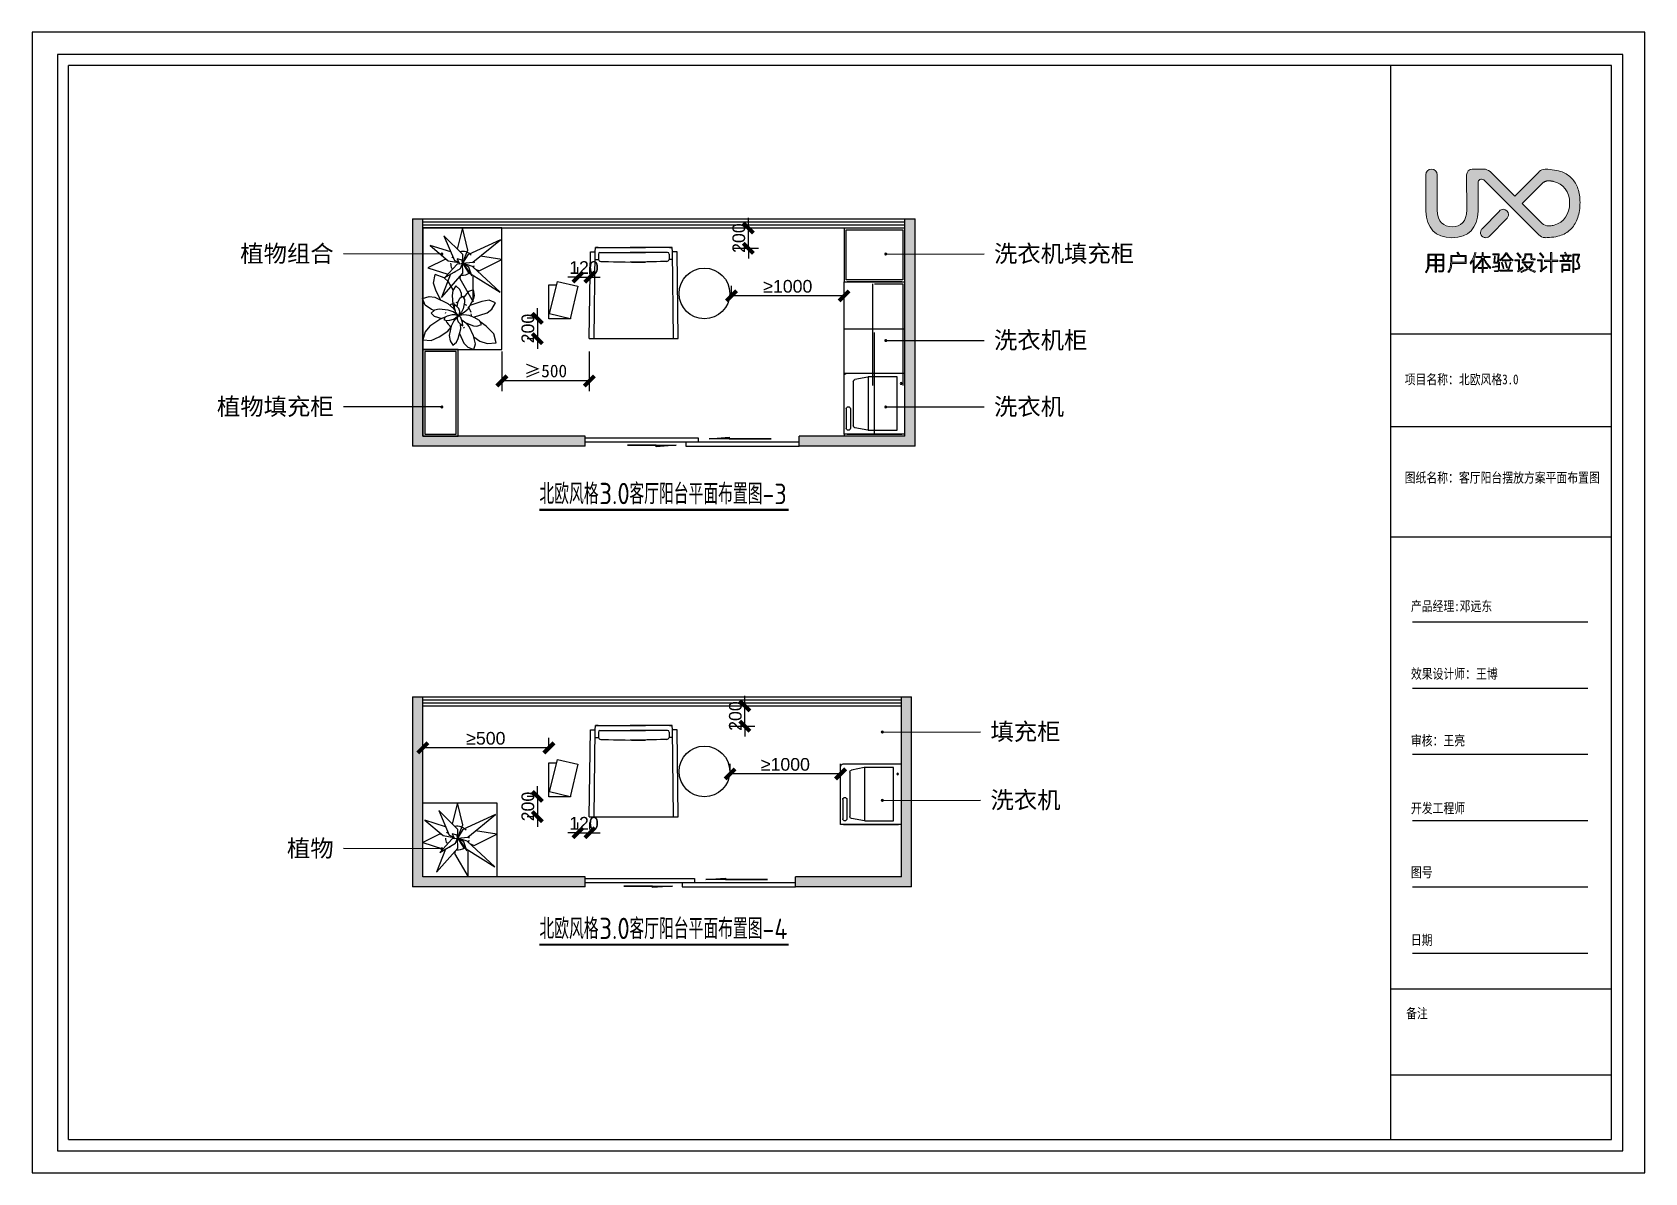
# Model space of a CAD drawing. Extents: x 96704 to 336282, y 34580 to 122302.
# Drawn here: x 153224 to 169132, y 56699 to 67947 of the extents above; entities that cross this region are included whole.
import ezdxf

# ---------------------------------------------------------------- set-up
doc = ezdxf.new("R2010")
doc.units = 0
doc.header["$LTSCALE"] = 1000
doc.header["$MEASUREMENT"] = 0
doc.linetypes.add('DASHED', pattern=[0.75, 0.5, -0.25])
for name, color, linetype in [('_U+56FE_U+5C42 1', 7, 'Continuous'), ('A-WINDOW-门窗', 153, 'Continuous'), ('DIM_SYMB', 3, 'Continuous'), ('FF-PLANTS', 86, 'Continuous'), ('PM-家具', 146, 'Continuous'), ('PUB_DIM', 3, 'Continuous'), ('PUB_TEXT', 7, 'Continuous'), ('WINDOW', 4, 'Continuous'), ('活动家具', 7, 'Continuous')]:
    doc.layers.add(name, color=color, linetype=linetype)
doc.styles.add('_TCH_DIM', font='SIMPLEX', dxfattribs={"bigfont": 'GBCBIG'})
doc.styles.add('ar', font='arial.ttf')
doc.styles.get("Standard").update_dxf_attribs({"font": 'gbenor.shx', "bigfont": 'gbcbig.shx'})
doc.styles.add('WJ', font='', dxfattribs={"width": 0.8, "height": 135})
doc.styles.get('WJ').set_extended_font_data('FangSong_GB2312')
doc.dimstyles.new('1-50', dxfattribs={"dimscale": 50, "dimtxt": 2.5, "dimasz": 2, "dimexe": 2, "dimexo": 2.5, "dimgap": 0.6, "dimtad": 1, "dimdec": 0, "dimrnd": 0.005, "dimzin": 0, "dimdsep": 46, "dimtxsty": 'ar', "dimblk": 'ARCHTICK', "dimcen": 0.125, "dimclrd": 44, "dimclre": 44, "dimclrt": 50, "dimadec": 0, "dimazin": 0, "dimtfac": 1, "dimtdec": 0, "dimtix": 1, "dimtmove": 1, "dimatfit": 3, "dimldrblk": 'DOT', "dimfxl": 1, "dimtvp": 1, "dimtolj": 1, "dimtzin": 0, "dimarcsym": 0})
doc.dimstyles.new('ISO-25', dxfattribs={"dimtxt": 2.5, "dimasz": 2.5, "dimexe": 1.25, "dimexo": 0.625, "dimtad": 1, "dimtxsty": 'Standard', "dimcen": 2.5, "dimadec": 0, "dimazin": 0, "dimtfac": 1, "dimtmove": 0, "dimatfit": 3, "dimfxl": 1, "dimarcsym": 0})
pattern_1 = [(225, (0, 0), (17.6776695, -17.6776695), []), (230, (0, 0), (-71.726018, 6.275213), [7.5, -82.5]), (175, (0, 0), (13.875133, -75.219213), [6, -66]), (280.4514, (-5.98, 0.52), (-57.850938, -68.943954), [6.37402, -70.11421]), (226.1842, (-2e-15, -20), (-106.724105, 16.5519), [11.25, -123.75]), (276.6356, (-8.89, -18.62), (-93.46627, -97.41179), [9.56103, -105.1713]), (171.1842, (-2e-15, -20), (-93.466195, -97.41186), [9, -99]), (201, (-10, -15), (-59.690705, 40.26189), [7.5, -82.5]), (146, (-10, -15), (-24.331533, -72.515005), [6, -66]), (251.4514, (-14.974, -11.645), (-84.022263, -32.25305), [6.37402, -70.11421]), (217.5, (0, 0), (-1.2159855, -33.2893854), [0, -65.2, 0, -67, 0, -66.25]), (187.5, (0, 0), (-26.306954, -39.441171), [0, -38.2, 0, -63.7, 0, -25.25]), (147.5, (22.3, -3e-15), (-53.3822436, 2.255487), [0, -25, 0, -78, 0, -103.5]), (137.5, (32.3, -4e-15), (-58.318617, -10.010498), [0, -32.5, 0, -51.8, 0, -73.5])]

msp = doc.modelspace()

# ---------------------------------------------------------------- texts
at = {"layer": 'DIM_SYMB', "color": 7, "char_height": 168.794, "width": 2249.346, "style": '_TCH_DIM'}
for s, insert, attachment_point in [('{\\fMicrosoft YaHei|b0|i0|c134|p34;植物组合}', (156197.8, 65848.8, 0), 3), ('{\\fMicrosoft YaHei|b0|i0|c134|p34;洗衣机填充柜}', (162712.3, 65848.8, 0), 1), ('{\\fMicrosoft YaHei|b0|i0|c134|p34;洗衣机柜}', (162712.3, 64995.1, 0), 1), ('{\\fMicrosoft YaHei|b0|i0|c134|p34;植物填充柜}', (156197.8, 64340.1, 0), 3), ('{\\fMicrosoft YaHei|b0|i0|c134|p34;洗衣机}', (162712.3, 64340.1, 0), 1), ('{\\fMicrosoft YaHei|b0|i0|c134|p34;填充柜}', (162677.7, 61134.5, 0), 1), ('{\\fMicrosoft YaHei|b0|i0|c134|p34;洗衣机}', (162677.7, 60460.5, 0), 1), ('{\\fMicrosoft YaHei|b0|i0|c134|p34;植物}', (156197.8, 59983, 0), 3)]:
    msp.add_mtext(s, dxfattribs=dict(at, insert=insert, attachment_point=attachment_point))
at = {"layer": 'PUB_TEXT'}
for s, height, p in [('北欧风格', 202.55, (158228, 63292.8)), ('3.0', 210, (158817.8, 63292.8)), ('客厅阳台平面布置图-3', 202.553, (159115.3, 63292.8)), ('北欧风格', 202.55, (158228, 59003.9)), ('3.0', 210, (158817.8, 59003.9)), ('客厅阳台平面布置图-4', 202.553, (159115.3, 59003.9))]:
    msp.add_text(s, height=height, dxfattribs=at).set_placement(p)

# ---------------------------------------------------------------- blocks, each defined once
blk = doc.blocks.new('block 3')
at = {"layer": '_U+56FE_U+5C42 1'}
h = blk.add_hatch(color=251, dxfattribs=at)
h.dxf.hatch_style = 2
edge = h.paths.add_edge_path()
edge.add_spline(control_points=[(83, -165.97), (83.54, -165.97), (83.64, -165.85), (83.64, -165.39), (83.64, -165.39), (83.64, -164.17), (83.64, -164.17), (83.64, -164.17), (81.39, -164.17), (81.39, -164.17), (81.39, -164.17), (81.39, -166.43), (81.39, -166.43), (81.39, -166.43), (81.02, -166.43), (81.02, -166.43), (81.02, -166.43), (81.02, -164.17), (81.02, -164.17), (81.02, -164.17), (78.75, -164.17), (78.75, -164.17), (78.69, -165.15), (78.46, -165.75), (77.94, -166.61), (77.94, -166.61), (77.58, -166.43), (77.58, -166.43), (78.29, -165.35), (78.4, -164.82), (78.4, -163.1), (78.4, -163.1), (78.4, -159.99), (78.4, -159.99), (78.4, -159.99), (84.02, -159.99), (84.02, -159.99), (84.02, -159.99), (84.02, -165.51), (84.02, -165.51), (84.02, -166.15), (83.82, -166.34), (83.12, -166.34), (83.12, -166.34), (82.23, -166.34), (82.23, -166.34), (82.23, -166.34), (82.17, -165.97), (82.17, -165.97), (82.17, -165.97), (83, -165.97), (83, -165.97)], knot_values=[0, 0, 0, 0, 1, 1, 1, 2, 2, 2, 3, 3, 3, 4, 4, 4, 5, 5, 5, 6, 6, 6, 7, 7, 7, 8, 8, 8, 9, 9, 9, 10, 10, 10, 11, 11, 11, 12, 12, 12, 13, 13, 13, 14, 14, 14, 15, 15, 15, 16, 16, 16, 17, 17, 17, 17], degree=3, periodic=0)
edge = h.paths.add_edge_path()
edge.add_spline(control_points=[(78.78, -163.81), (78.78, -163.81), (81.02, -163.81), (81.02, -163.81), (81.02, -163.81), (81.02, -162.3), (81.02, -162.3), (81.02, -162.3), (78.78, -162.3), (78.78, -162.3), (78.78, -162.3), (78.78, -163.23), (78.78, -163.23), (78.78, -163.43), (78.78, -163.63), (78.78, -163.81)], knot_values=[0, 0, 0, 0, 1, 1, 1, 2, 2, 2, 3, 3, 3, 4, 4, 4, 5, 5, 5, 5], degree=3, periodic=0)
h.paths.add_polyline_path([(78.78, -161.94), (81.02, -161.94), (81.02, -160.36), (78.78, -160.36)])
h.paths.add_polyline_path([(81.39, -160.36), (81.39, -161.94), (83.64, -161.94), (83.64, -160.36)])
h.paths.add_polyline_path([(81.39, -163.81), (83.64, -163.81), (83.64, -162.3), (81.39, -162.3)])
h = blk.add_hatch(color=251, dxfattribs=at)
h.dxf.hatch_style = 2
edge = h.paths.add_edge_path()
edge.add_spline(control_points=[(89.72, -160.53), (89.72, -160.53), (92, -160.53), (92, -160.53), (92, -160.53), (92, -163.29), (92, -163.29), (92, -163.29), (86.89, -163.29), (86.89, -163.29), (86.83, -164.83), (86.58, -165.54), (85.88, -166.56), (85.88, -166.56), (85.51, -166.36), (85.51, -166.36), (86.33, -165.24), (86.52, -164.54), (86.52, -162.49), (86.52, -162.49), (86.52, -160.53), (86.52, -160.53), (86.52, -160.53), (89.26, -160.53), (89.26, -160.53), (89.26, -160.53), (88.66, -159.41), (88.66, -159.41), (88.66, -159.41), (89.06, -159.28), (89.06, -159.28), (89.06, -159.28), (89.72, -160.53), (89.72, -160.53)], knot_values=[0, 0, 0, 0, 1, 1, 1, 2, 2, 2, 3, 3, 3, 4, 4, 4, 5, 5, 5, 6, 6, 6, 7, 7, 7, 8, 8, 8, 9, 9, 9, 10, 10, 10, 11, 11, 11, 11], degree=3, periodic=0)
edge = h.paths.add_edge_path()
edge.add_spline(control_points=[(86.9, -162.92), (86.9, -162.92), (91.62, -162.92), (91.62, -162.92), (91.62, -162.92), (91.62, -160.88), (91.62, -160.88), (91.62, -160.88), (86.9, -160.88), (86.9, -160.88), (86.9, -160.88), (86.9, -162.41), (86.9, -162.41), (86.9, -162.6), (86.9, -162.76), (86.9, -162.92)], knot_values=[0, 0, 0, 0, 1, 1, 1, 2, 2, 2, 3, 3, 3, 4, 4, 4, 5, 5, 5, 5], degree=3, periodic=0)
h = blk.add_hatch(color=251, dxfattribs=at)
h.dxf.hatch_style = 2
edge = h.paths.add_edge_path()
edge.add_spline(control_points=[(94.47, -162.05), (94.18, -162.6), (93.86, -163.11), (93.52, -163.54), (93.52, -163.54), (93.36, -163.13), (93.36, -163.13), (94.04, -162.23), (94.71, -160.85), (95.12, -159.48), (95.12, -159.48), (95.49, -159.54), (95.49, -159.54), (95.31, -160.15), (95.1, -160.75), (94.84, -161.31), (94.84, -161.31), (94.84, -166.53), (94.84, -166.53), (94.84, -166.53), (94.47, -166.53), (94.47, -166.53), (94.47, -166.53), (94.47, -162.05), (94.47, -162.05)], knot_values=[0, 0, 0, 0, 1, 1, 1, 2, 2, 2, 3, 3, 3, 4, 4, 4, 5, 5, 5, 6, 6, 6, 7, 7, 7, 8, 8, 8, 8], degree=3, periodic=0)
edge = h.paths.add_edge_path()
edge.add_spline(control_points=[(97.71, -165.11), (97.71, -165.11), (96.23, -165.11), (96.23, -165.11), (96.23, -165.11), (96.23, -164.76), (96.23, -164.76), (96.23, -164.76), (97.71, -164.76), (97.71, -164.76), (97.71, -164.76), (97.71, -161.48), (97.71, -161.48), (97.2, -162.84), (96.44, -163.98), (95.27, -165.12), (95.27, -165.12), (95.05, -164.79), (95.05, -164.79), (96.19, -163.73), (96.94, -162.61), (97.47, -161.25), (97.47, -161.25), (95.46, -161.25), (95.46, -161.25), (95.46, -161.25), (95.46, -160.88), (95.46, -160.88), (95.46, -160.88), (97.71, -160.88), (97.71, -160.88), (97.71, -160.88), (97.71, -159.41), (97.71, -159.41), (97.71, -159.41), (98.08, -159.41), (98.08, -159.41), (98.08, -159.41), (98.08, -160.88), (98.08, -160.88), (98.08, -160.88), (100.51, -160.88), (100.51, -160.88), (100.51, -160.88), (100.51, -161.25), (100.51, -161.25), (100.51, -161.25), (98.33, -161.25), (98.33, -161.25), (98.85, -162.61), (99.71, -163.83), (100.79, -164.77), (100.79, -164.77), (100.51, -165.11), (100.51, -165.11), (99.43, -164.11), (98.57, -162.78), (98.08, -161.41), (98.08, -161.41), (98.08, -164.76), (98.08, -164.76), (98.08, -164.76), (99.54, -164.76), (99.54, -164.76), (99.54, -164.76), (99.54, -165.11), (99.54, -165.11), (99.54, -165.11), (98.08, -165.11), (98.08, -165.11), (98.08, -165.11), (98.08, -166.58), (98.08, -166.58), (98.08, -166.58), (97.71, -166.58), (97.71, -166.58), (97.71, -166.58), (97.71, -165.11), (97.71, -165.11)], knot_values=[0, 0, 0, 0, 1, 1, 1, 2, 2, 2, 3, 3, 3, 4, 4, 4, 5, 5, 5, 6, 6, 6, 7, 7, 7, 8, 8, 8, 9, 9, 9, 10, 10, 10, 11, 11, 11, 12, 12, 12, 13, 13, 13, 14, 14, 14, 15, 15, 15, 16, 16, 16, 17, 17, 17, 18, 18, 18, 19, 19, 19, 20, 20, 20, 21, 21, 21, 22, 22, 22, 23, 23, 23, 24, 24, 24, 25, 25, 25, 26, 26, 26, 26], degree=3, periodic=0)
h = blk.add_hatch(color=251, dxfattribs=at)
h.dxf.hatch_style = 2
edge = h.paths.add_edge_path()
edge.add_spline(control_points=[(101.34, -164.82), (101.34, -164.82), (101.32, -164.49), (101.32, -164.49), (101.56, -164.45), (103.02, -164.21), (103.22, -164.17), (103.22, -164.17), (103.23, -164.49), (103.23, -164.49), (103.06, -164.52), (101.57, -164.78), (101.34, -164.82)], knot_values=[0, 0, 0, 0, 1, 1, 1, 2, 2, 2, 3, 3, 3, 4, 4, 4, 4], degree=3, periodic=0)
edge = h.paths.add_edge_path()
edge.add_spline(control_points=[(102.68, -165.94), (103.28, -165.94), (103.43, -165.82), (103.44, -165.31), (103.44, -165.31), (103.53, -163.22), (103.53, -163.22), (103.53, -163.22), (101.85, -163.22), (101.85, -163.22), (101.85, -163.22), (102.03, -160.68), (102.03, -160.68), (102.03, -160.68), (102.35, -160.68), (102.35, -160.68), (102.35, -160.68), (102.19, -162.91), (102.19, -162.91), (102.19, -162.91), (103.18, -162.91), (103.18, -162.91), (103.18, -162.91), (103.37, -160.25), (103.37, -160.25), (103.37, -160.25), (101.5, -160.25), (101.5, -160.25), (101.5, -160.25), (101.5, -159.92), (101.5, -159.92), (101.5, -159.92), (103.7, -159.92), (103.7, -159.92), (103.7, -159.92), (103.51, -162.91), (103.51, -162.91), (103.51, -162.91), (103.86, -162.91), (103.86, -162.91), (103.84, -163.5), (103.8, -164.65), (103.76, -165.42), (103.73, -166.08), (103.52, -166.24), (102.77, -166.24), (102.77, -166.24), (102.01, -166.24), (102.01, -166.24), (102.01, -166.24), (101.96, -165.94), (101.96, -165.94), (101.96, -165.94), (102.68, -165.94), (102.68, -165.94)], knot_values=[0, 0, 0, 0, 1, 1, 1, 2, 2, 2, 3, 3, 3, 4, 4, 4, 5, 5, 5, 6, 6, 6, 7, 7, 7, 8, 8, 8, 9, 9, 9, 10, 10, 10, 11, 11, 11, 12, 12, 12, 13, 13, 13, 14, 14, 14, 15, 15, 15, 16, 16, 16, 17, 17, 17, 18, 18, 18, 18], degree=3, periodic=0)
edge = h.paths.add_edge_path()
edge.add_spline(control_points=[(106.27, -159.92), (105.72, -160.86), (105.01, -161.69), (104.02, -162.43), (104.02, -162.43), (103.8, -162.15), (103.8, -162.15), (104.82, -161.39), (105.56, -160.52), (106.05, -159.54), (106.05, -159.54), (106.49, -159.54), (106.49, -159.54), (106.98, -160.56), (107.73, -161.42), (108.73, -162.15), (108.73, -162.15), (108.51, -162.43), (108.51, -162.43), (107.53, -161.7), (106.82, -160.87), (106.27, -159.92)], knot_values=[0, 0, 0, 0, 1, 1, 1, 2, 2, 2, 3, 3, 3, 4, 4, 4, 5, 5, 5, 6, 6, 6, 7, 7, 7, 7], degree=3, periodic=0)
edge = h.paths.add_edge_path()
edge.add_spline(control_points=[(107.05, -165.73), (107.05, -165.73), (108.51, -165.73), (108.51, -165.73), (108.51, -165.73), (108.51, -166.09), (108.51, -166.09), (108.51, -166.09), (104.02, -166.09), (104.02, -166.09), (104.02, -166.09), (104.02, -165.73), (104.02, -165.73), (104.02, -165.73), (106.71, -165.73), (106.71, -165.73), (107.02, -164.91), (107.43, -163.69), (107.68, -162.86), (107.68, -162.86), (107.99, -162.96), (107.99, -162.96), (107.74, -163.72), (107.34, -164.95), (107.05, -165.73)], knot_values=[0, 0, 0, 0, 1, 1, 1, 2, 2, 2, 3, 3, 3, 4, 4, 4, 5, 5, 5, 6, 6, 6, 7, 7, 7, 8, 8, 8, 8], degree=3, periodic=0)
edge = h.paths.add_edge_path()
edge.add_spline(control_points=[(104.48, -162.95), (104.48, -162.95), (104.77, -162.86), (104.77, -162.86), (104.94, -163.41), (105.26, -164.5), (105.4, -165.08), (105.4, -165.08), (105.1, -165.17), (105.1, -165.17), (104.95, -164.58), (104.64, -163.49), (104.48, -162.95)], knot_values=[0, 0, 0, 0, 1, 1, 1, 2, 2, 2, 3, 3, 3, 4, 4, 4, 4], degree=3, periodic=0)
h.paths.add_polyline_path([(104.77, -162.37), (104.77, -162.02), (107.77, -162.02), (107.77, -162.37)])
edge = h.paths.add_edge_path()
edge.add_spline(control_points=[(105.77, -162.86), (105.77, -162.86), (106.08, -162.78), (106.08, -162.78), (106.24, -163.27), (106.51, -164.28), (106.63, -164.82), (106.63, -164.82), (106.33, -164.9), (106.33, -164.9), (106.2, -164.36), (105.94, -163.37), (105.77, -162.86)], knot_values=[0, 0, 0, 0, 1, 1, 1, 2, 2, 2, 3, 3, 3, 4, 4, 4, 4], degree=3, periodic=0)
h = blk.add_hatch(color=251, dxfattribs=at)
h.dxf.hatch_style = 2
edge = h.paths.add_edge_path()
edge.add_spline(control_points=[(110.49, -166.28), (110.49, -166.28), (110.24, -166), (110.24, -166), (110.54, -165.85), (110.54, -165.7), (110.54, -165.54), (110.54, -165.54), (110.54, -162.45), (110.54, -162.45), (110.54, -162.45), (109.34, -162.45), (109.34, -162.45), (109.34, -162.45), (109.34, -162.09), (109.34, -162.09), (109.34, -162.09), (110.92, -162.09), (110.92, -162.09), (110.92, -162.09), (110.92, -165.47), (110.92, -165.47), (110.92, -165.47), (112.07, -164.56), (112.07, -164.56), (112.07, -164.56), (112.23, -164.9), (112.23, -164.9), (112.05, -165.03), (111.18, -165.72), (110.49, -166.28)], knot_values=[0, 0, 0, 0, 1, 1, 1, 2, 2, 2, 3, 3, 3, 4, 4, 4, 5, 5, 5, 6, 6, 6, 7, 7, 7, 8, 8, 8, 9, 9, 9, 10, 10, 10, 10], degree=3, periodic=0)
edge = h.paths.add_edge_path()
edge.add_spline(control_points=[(110.04, -159.82), (110.04, -159.82), (110.34, -159.58), (110.34, -159.58), (110.65, -159.93), (111.26, -160.64), (111.57, -161.03), (111.57, -161.03), (111.24, -161.29), (111.24, -161.29), (110.95, -160.91), (110.35, -160.18), (110.04, -159.82)], knot_values=[0, 0, 0, 0, 1, 1, 1, 2, 2, 2, 3, 3, 3, 4, 4, 4, 4], degree=3, periodic=0)
edge = h.paths.add_edge_path()
edge.add_spline(control_points=[(115.81, -162.73), (115.81, -162.73), (115.81, -163.07), (115.81, -163.07), (115.53, -163.84), (115.07, -164.5), (114.38, -165.07), (114.95, -165.47), (115.68, -165.81), (116.59, -166.12), (116.59, -166.12), (116.43, -166.49), (116.43, -166.49), (115.48, -166.14), (114.71, -165.75), (114.08, -165.3), (113.45, -165.75), (112.65, -166.15), (111.65, -166.52), (111.65, -166.52), (111.44, -166.17), (111.44, -166.17), (112.4, -165.84), (113.17, -165.47), (113.77, -165.06), (113.14, -164.53), (112.69, -163.93), (112.38, -163.22), (112.38, -163.22), (112.63, -163.07), (112.63, -163.07), (112.63, -163.07), (111.93, -163.07), (111.93, -163.07), (111.93, -163.07), (111.93, -162.73), (111.93, -162.73), (111.93, -162.73), (115.81, -162.73), (115.81, -162.73)], knot_values=[0, 0, 0, 0, 1, 1, 1, 2, 2, 2, 3, 3, 3, 4, 4, 4, 5, 5, 5, 6, 6, 6, 7, 7, 7, 8, 8, 8, 9, 9, 9, 10, 10, 10, 11, 11, 11, 12, 12, 12, 13, 13, 13, 13], degree=3, periodic=0)
edge = h.paths.add_edge_path()
edge.add_spline(control_points=[(115.68, -161.98), (115.16, -162), (114.97, -161.86), (114.97, -161.37), (114.97, -161.37), (114.97, -160.29), (114.97, -160.29), (114.97, -160.29), (113.18, -160.29), (113.18, -160.29), (113.18, -160.29), (113.18, -160.83), (113.18, -160.83), (113.18, -161.4), (112.88, -161.95), (112.09, -162.45), (112.09, -162.45), (111.83, -162.18), (111.83, -162.18), (112.59, -161.69), (112.82, -161.27), (112.82, -160.67), (112.82, -160.67), (112.82, -159.95), (112.82, -159.95), (112.82, -159.95), (115.34, -159.95), (115.34, -159.95), (115.34, -159.95), (115.34, -161.21), (115.34, -161.21), (115.34, -161.56), (115.46, -161.63), (115.84, -161.63), (115.84, -161.63), (116.56, -161.63), (116.56, -161.63), (116.56, -161.63), (116.52, -161.98), (116.52, -161.98), (116.52, -161.98), (115.68, -161.98), (115.68, -161.98)], knot_values=[0, 0, 0, 0, 1, 1, 1, 2, 2, 2, 3, 3, 3, 4, 4, 4, 5, 5, 5, 6, 6, 6, 7, 7, 7, 8, 8, 8, 9, 9, 9, 10, 10, 10, 11, 11, 11, 12, 12, 12, 13, 13, 13, 14, 14, 14, 14], degree=3, periodic=0)
edge = h.paths.add_edge_path()
edge.add_spline(control_points=[(114.07, -164.84), (114.73, -164.33), (115.15, -163.74), (115.4, -163.07), (115.4, -163.07), (112.72, -163.07), (112.72, -163.07), (113.03, -163.77), (113.46, -164.35), (114.07, -164.84)], knot_values=[0, 0, 0, 0, 1, 1, 1, 2, 2, 2, 3, 3, 3, 3], degree=3, periodic=0)
h = blk.add_hatch(color=251, dxfattribs=at)
h.dxf.hatch_style = 2
edge = h.paths.add_edge_path()
edge.add_spline(control_points=[(118.53, -166.25), (118.53, -166.25), (118.29, -165.98), (118.29, -165.98), (118.6, -165.82), (118.6, -165.68), (118.6, -165.51), (118.6, -165.51), (118.6, -162.4), (118.6, -162.4), (118.6, -162.4), (117.32, -162.4), (117.32, -162.4), (117.32, -162.4), (117.32, -162.02), (117.32, -162.02), (117.32, -162.02), (118.98, -162.02), (118.98, -162.02), (118.98, -162.02), (118.98, -165.45), (118.98, -165.45), (118.98, -165.45), (120.54, -164.27), (120.54, -164.27), (120.54, -164.27), (120.67, -164.64), (120.67, -164.64), (120.42, -164.82), (119.3, -165.62), (118.53, -166.25)], knot_values=[0, 0, 0, 0, 1, 1, 1, 2, 2, 2, 3, 3, 3, 4, 4, 4, 5, 5, 5, 6, 6, 6, 7, 7, 7, 8, 8, 8, 9, 9, 9, 10, 10, 10, 10], degree=3, periodic=0)
edge = h.paths.add_edge_path()
edge.add_spline(control_points=[(118.07, -159.74), (118.07, -159.74), (118.37, -159.51), (118.37, -159.51), (118.7, -159.89), (119.34, -160.69), (119.64, -161.07), (119.64, -161.07), (119.32, -161.31), (119.32, -161.31), (119.03, -160.95), (118.4, -160.13), (118.07, -159.74)], knot_values=[0, 0, 0, 0, 1, 1, 1, 2, 2, 2, 3, 3, 3, 4, 4, 4, 4], degree=3, periodic=0)
h.paths.add_polyline_path([(122.02, -162.59), (119.84, -162.59), (119.84, -162.21), (122.02, -162.21), (122.02, -159.41), (122.4, -159.41), (122.4, -162.21), (124.6, -162.21), (124.6, -162.59), (122.4, -162.59), (122.4, -166.56), (122.02, -166.56)])
h = blk.add_hatch(color=251, dxfattribs=at)
h.dxf.hatch_style = 2
edge = h.paths.add_edge_path()
edge.add_spline(control_points=[(128.06, -162.32), (128.06, -162.32), (129.46, -162.32), (129.46, -162.32), (129.46, -162.32), (129.46, -162.68), (129.46, -162.68), (129.46, -162.68), (125.29, -162.68), (125.29, -162.68), (125.29, -162.68), (125.29, -162.32), (125.29, -162.32), (125.29, -162.32), (127.68, -162.32), (127.68, -162.32), (127.91, -161.9), (128.15, -161.39), (128.32, -160.98), (128.32, -160.98), (128.64, -161.09), (128.64, -161.09), (128.48, -161.48), (128.27, -161.92), (128.06, -162.32)], knot_values=[0, 0, 0, 0, 1, 1, 1, 2, 2, 2, 3, 3, 3, 4, 4, 4, 5, 5, 5, 6, 6, 6, 7, 7, 7, 8, 8, 8, 8], degree=3, periodic=0)
h.paths.add_polyline_path([(125.52, -160.75), (125.52, -160.41), (129.25, -160.41), (129.25, -160.75)])
h.paths.add_polyline_path([(125.97, -163.6), (128.8, -163.6), (128.8, -165.84), (126.32, -165.84), (126.32, -166.43), (125.97, -166.43)])
edge = h.paths.add_edge_path()
edge.add_spline(control_points=[(126.13, -161.12), (126.13, -161.12), (126.44, -160.98), (126.44, -160.98), (126.63, -161.31), (126.8, -161.66), (126.98, -162.04), (126.98, -162.04), (126.65, -162.17), (126.65, -162.17), (126.49, -161.8), (126.33, -161.46), (126.13, -161.12)], knot_values=[0, 0, 0, 0, 1, 1, 1, 2, 2, 2, 3, 3, 3, 4, 4, 4, 4], degree=3, periodic=0)
h.paths.add_polyline_path([(126.32, -165.49), (128.44, -165.49), (128.44, -163.94), (126.32, -163.94)])
edge = h.paths.add_edge_path()
edge.add_spline(control_points=[(126.92, -159.48), (126.92, -159.48), (127.27, -159.32), (127.27, -159.32), (127.46, -159.63), (127.62, -159.9), (127.78, -160.24), (127.78, -160.24), (127.42, -160.4), (127.42, -160.4), (127.28, -160.08), (127.12, -159.8), (126.92, -159.48)], knot_values=[0, 0, 0, 0, 1, 1, 1, 2, 2, 2, 3, 3, 3, 4, 4, 4, 4], degree=3, periodic=0)
edge = h.paths.add_edge_path()
edge.add_spline(control_points=[(129.91, -160.01), (129.91, -160.01), (132.25, -160.01), (132.25, -160.01), (132.25, -160.01), (132.25, -160.37), (132.25, -160.37), (132.25, -160.37), (131.58, -162.5), (131.58, -162.5), (132.15, -163.22), (132.36, -163.71), (132.36, -164.3), (132.36, -165.13), (132.03, -165.46), (131.17, -165.46), (131.17, -165.46), (130.71, -165.46), (130.71, -165.46), (130.71, -165.46), (130.63, -165.11), (130.63, -165.11), (130.63, -165.11), (131.06, -165.11), (131.06, -165.11), (131.74, -165.11), (131.99, -164.88), (131.99, -164.25), (131.99, -163.73), (131.77, -163.23), (131.21, -162.57), (131.21, -162.57), (131.86, -160.37), (131.86, -160.37), (131.86, -160.37), (130.28, -160.37), (130.28, -160.37), (130.28, -160.37), (130.28, -166.59), (130.28, -166.59), (130.28, -166.59), (129.91, -166.59), (129.91, -166.59), (129.91, -166.59), (129.91, -160.01), (129.91, -160.01)], knot_values=[0, 0, 0, 0, 1, 1, 1, 2, 2, 2, 3, 3, 3, 4, 4, 4, 5, 5, 5, 6, 6, 6, 7, 7, 7, 8, 8, 8, 9, 9, 9, 10, 10, 10, 11, 11, 11, 12, 12, 12, 13, 13, 13, 14, 14, 14, 15, 15, 15, 15], degree=3, periodic=0)
at = {"layer": '_U+56FE_U+5C42 1', "lineweight": 0}
for points in [[(78.78, -161.94), (81.02, -161.94), (81.02, -160.36), (78.78, -160.36), (78.78, -161.94)], [(81.39, -160.36), (81.39, -161.94), (83.64, -161.94), (83.64, -160.36), (81.39, -160.36)], [(122.02, -162.59), (119.84, -162.59), (119.84, -162.21), (122.02, -162.21), (122.02, -159.41), (122.4, -159.41), (122.4, -162.21), (124.6, -162.21), (124.6, -162.59), (122.4, -162.59), (122.4, -166.56), (122.02, -166.56), (122.02, -162.59)], [(125.52, -160.75), (125.52, -160.41), (129.25, -160.41), (129.25, -160.75), (125.52, -160.75)], [(81.39, -163.81), (83.64, -163.81), (83.64, -162.3), (81.39, -162.3), (81.39, -163.81)], [(104.77, -162.37), (104.77, -162.02), (107.77, -162.02), (107.77, -162.37), (104.77, -162.37)], [(125.97, -163.6), (128.8, -163.6), (128.8, -165.84), (126.32, -165.84), (126.32, -166.43), (125.97, -166.43), (125.97, -163.6)], [(126.32, -165.49), (128.44, -165.49), (128.44, -163.94), (126.32, -163.94), (126.32, -165.49)]]:
    blk.add_lwpolyline(points, dxfattribs=at)
for points, knots in [([(83, -165.97), (83.54, -165.97), (83.64, -165.85), (83.64, -165.39), (83.64, -165.39), (83.64, -164.17), (83.64, -164.17), (83.64, -164.17), (81.39, -164.17), (81.39, -164.17), (81.39, -164.17), (81.39, -166.43), (81.39, -166.43), (81.39, -166.43), (81.02, -166.43), (81.02, -166.43), (81.02, -166.43), (81.02, -164.17), (81.02, -164.17), (81.02, -164.17), (78.75, -164.17), (78.75, -164.17), (78.69, -165.15), (78.46, -165.75), (77.94, -166.61), (77.94, -166.61), (77.58, -166.43), (77.58, -166.43), (78.29, -165.35), (78.4, -164.82), (78.4, -163.1), (78.4, -163.1), (78.4, -159.99), (78.4, -159.99), (78.4, -159.99), (84.02, -159.99), (84.02, -159.99), (84.02, -159.99), (84.02, -165.51), (84.02, -165.51), (84.02, -166.15), (83.82, -166.34), (83.12, -166.34), (83.12, -166.34), (82.23, -166.34), (82.23, -166.34), (82.23, -166.34), (82.17, -165.97), (82.17, -165.97), (82.17, -165.97), (83, -165.97), (83, -165.97)], [0, 0, 0, 0, 1, 1, 1, 2, 2, 2, 3, 3, 3, 4, 4, 4, 5, 5, 5, 6, 6, 6, 7, 7, 7, 8, 8, 8, 9, 9, 9, 10, 10, 10, 11, 11, 11, 12, 12, 12, 13, 13, 13, 14, 14, 14, 15, 15, 15, 16, 16, 16, 17, 17, 17, 17]), ([(89.72, -160.53), (89.72, -160.53), (92, -160.53), (92, -160.53), (92, -160.53), (92, -163.29), (92, -163.29), (92, -163.29), (86.89, -163.29), (86.89, -163.29), (86.83, -164.83), (86.58, -165.54), (85.88, -166.56), (85.88, -166.56), (85.51, -166.36), (85.51, -166.36), (86.33, -165.24), (86.52, -164.54), (86.52, -162.49), (86.52, -162.49), (86.52, -160.53), (86.52, -160.53), (86.52, -160.53), (89.26, -160.53), (89.26, -160.53), (89.26, -160.53), (88.66, -159.41), (88.66, -159.41), (88.66, -159.41), (89.06, -159.28), (89.06, -159.28), (89.06, -159.28), (89.72, -160.53), (89.72, -160.53)], [0, 0, 0, 0, 1, 1, 1, 2, 2, 2, 3, 3, 3, 4, 4, 4, 5, 5, 5, 6, 6, 6, 7, 7, 7, 8, 8, 8, 9, 9, 9, 10, 10, 10, 11, 11, 11, 11]), ([(94.47, -162.05), (94.18, -162.6), (93.86, -163.11), (93.52, -163.54), (93.52, -163.54), (93.36, -163.13), (93.36, -163.13), (94.04, -162.23), (94.71, -160.85), (95.12, -159.48), (95.12, -159.48), (95.49, -159.54), (95.49, -159.54), (95.31, -160.15), (95.1, -160.75), (94.84, -161.31), (94.84, -161.31), (94.84, -166.53), (94.84, -166.53), (94.84, -166.53), (94.47, -166.53), (94.47, -166.53), (94.47, -166.53), (94.47, -162.05), (94.47, -162.05)], [0, 0, 0, 0, 1, 1, 1, 2, 2, 2, 3, 3, 3, 4, 4, 4, 5, 5, 5, 6, 6, 6, 7, 7, 7, 8, 8, 8, 8]), ([(97.71, -165.11), (97.71, -165.11), (96.23, -165.11), (96.23, -165.11), (96.23, -165.11), (96.23, -164.76), (96.23, -164.76), (96.23, -164.76), (97.71, -164.76), (97.71, -164.76), (97.71, -164.76), (97.71, -161.48), (97.71, -161.48), (97.2, -162.84), (96.44, -163.98), (95.27, -165.12), (95.27, -165.12), (95.05, -164.79), (95.05, -164.79), (96.19, -163.73), (96.94, -162.61), (97.47, -161.25), (97.47, -161.25), (95.46, -161.25), (95.46, -161.25), (95.46, -161.25), (95.46, -160.88), (95.46, -160.88), (95.46, -160.88), (97.71, -160.88), (97.71, -160.88), (97.71, -160.88), (97.71, -159.41), (97.71, -159.41), (97.71, -159.41), (98.08, -159.41), (98.08, -159.41), (98.08, -159.41), (98.08, -160.88), (98.08, -160.88), (98.08, -160.88), (100.51, -160.88), (100.51, -160.88), (100.51, -160.88), (100.51, -161.25), (100.51, -161.25), (100.51, -161.25), (98.33, -161.25), (98.33, -161.25), (98.85, -162.61), (99.71, -163.83), (100.79, -164.77), (100.79, -164.77), (100.51, -165.11), (100.51, -165.11), (99.43, -164.11), (98.57, -162.78), (98.08, -161.41), (98.08, -161.41), (98.08, -164.76), (98.08, -164.76), (98.08, -164.76), (99.54, -164.76), (99.54, -164.76), (99.54, -164.76), (99.54, -165.11), (99.54, -165.11), (99.54, -165.11), (98.08, -165.11), (98.08, -165.11), (98.08, -165.11), (98.08, -166.58), (98.08, -166.58), (98.08, -166.58), (97.71, -166.58), (97.71, -166.58), (97.71, -166.58), (97.71, -165.11), (97.71, -165.11)], [0, 0, 0, 0, 1, 1, 1, 2, 2, 2, 3, 3, 3, 4, 4, 4, 5, 5, 5, 6, 6, 6, 7, 7, 7, 8, 8, 8, 9, 9, 9, 10, 10, 10, 11, 11, 11, 12, 12, 12, 13, 13, 13, 14, 14, 14, 15, 15, 15, 16, 16, 16, 17, 17, 17, 18, 18, 18, 19, 19, 19, 20, 20, 20, 21, 21, 21, 22, 22, 22, 23, 23, 23, 24, 24, 24, 25, 25, 25, 26, 26, 26, 26]), ([(102.68, -165.94), (103.28, -165.94), (103.43, -165.82), (103.44, -165.31), (103.44, -165.31), (103.53, -163.22), (103.53, -163.22), (103.53, -163.22), (101.85, -163.22), (101.85, -163.22), (101.85, -163.22), (102.03, -160.68), (102.03, -160.68), (102.03, -160.68), (102.35, -160.68), (102.35, -160.68), (102.35, -160.68), (102.19, -162.91), (102.19, -162.91), (102.19, -162.91), (103.18, -162.91), (103.18, -162.91), (103.18, -162.91), (103.37, -160.25), (103.37, -160.25), (103.37, -160.25), (101.5, -160.25), (101.5, -160.25), (101.5, -160.25), (101.5, -159.92), (101.5, -159.92), (101.5, -159.92), (103.7, -159.92), (103.7, -159.92), (103.7, -159.92), (103.51, -162.91), (103.51, -162.91), (103.51, -162.91), (103.86, -162.91), (103.86, -162.91), (103.84, -163.5), (103.8, -164.65), (103.76, -165.42), (103.73, -166.08), (103.52, -166.24), (102.77, -166.24), (102.77, -166.24), (102.01, -166.24), (102.01, -166.24), (102.01, -166.24), (101.96, -165.94), (101.96, -165.94), (101.96, -165.94), (102.68, -165.94), (102.68, -165.94)], [0, 0, 0, 0, 1, 1, 1, 2, 2, 2, 3, 3, 3, 4, 4, 4, 5, 5, 5, 6, 6, 6, 7, 7, 7, 8, 8, 8, 9, 9, 9, 10, 10, 10, 11, 11, 11, 12, 12, 12, 13, 13, 13, 14, 14, 14, 15, 15, 15, 16, 16, 16, 17, 17, 17, 18, 18, 18, 18]), ([(106.27, -159.92), (105.72, -160.86), (105.01, -161.69), (104.02, -162.43), (104.02, -162.43), (103.8, -162.15), (103.8, -162.15), (104.82, -161.39), (105.56, -160.52), (106.05, -159.54), (106.05, -159.54), (106.49, -159.54), (106.49, -159.54), (106.98, -160.56), (107.73, -161.42), (108.73, -162.15), (108.73, -162.15), (108.51, -162.43), (108.51, -162.43), (107.53, -161.7), (106.82, -160.87), (106.27, -159.92)], [0, 0, 0, 0, 1, 1, 1, 2, 2, 2, 3, 3, 3, 4, 4, 4, 5, 5, 5, 6, 6, 6, 7, 7, 7, 7]), ([(110.04, -159.82), (110.04, -159.82), (110.34, -159.58), (110.34, -159.58), (110.65, -159.93), (111.26, -160.64), (111.57, -161.03), (111.57, -161.03), (111.24, -161.29), (111.24, -161.29), (110.95, -160.91), (110.35, -160.18), (110.04, -159.82)], [0, 0, 0, 0, 1, 1, 1, 2, 2, 2, 3, 3, 3, 4, 4, 4, 4]), ([(115.68, -161.98), (115.16, -162), (114.97, -161.86), (114.97, -161.37), (114.97, -161.37), (114.97, -160.29), (114.97, -160.29), (114.97, -160.29), (113.18, -160.29), (113.18, -160.29), (113.18, -160.29), (113.18, -160.83), (113.18, -160.83), (113.18, -161.4), (112.88, -161.95), (112.09, -162.45), (112.09, -162.45), (111.83, -162.18), (111.83, -162.18), (112.59, -161.69), (112.82, -161.27), (112.82, -160.67), (112.82, -160.67), (112.82, -159.95), (112.82, -159.95), (112.82, -159.95), (115.34, -159.95), (115.34, -159.95), (115.34, -159.95), (115.34, -161.21), (115.34, -161.21), (115.34, -161.56), (115.46, -161.63), (115.84, -161.63), (115.84, -161.63), (116.56, -161.63), (116.56, -161.63), (116.56, -161.63), (116.52, -161.98), (116.52, -161.98), (116.52, -161.98), (115.68, -161.98), (115.68, -161.98)], [0, 0, 0, 0, 1, 1, 1, 2, 2, 2, 3, 3, 3, 4, 4, 4, 5, 5, 5, 6, 6, 6, 7, 7, 7, 8, 8, 8, 9, 9, 9, 10, 10, 10, 11, 11, 11, 12, 12, 12, 13, 13, 13, 14, 14, 14, 14]), ([(118.07, -159.74), (118.07, -159.74), (118.37, -159.51), (118.37, -159.51), (118.7, -159.89), (119.34, -160.69), (119.64, -161.07), (119.64, -161.07), (119.32, -161.31), (119.32, -161.31), (119.03, -160.95), (118.4, -160.13), (118.07, -159.74)], [0, 0, 0, 0, 1, 1, 1, 2, 2, 2, 3, 3, 3, 4, 4, 4, 4]), ([(126.92, -159.48), (126.92, -159.48), (127.27, -159.32), (127.27, -159.32), (127.46, -159.63), (127.62, -159.9), (127.78, -160.24), (127.78, -160.24), (127.42, -160.4), (127.42, -160.4), (127.28, -160.08), (127.12, -159.8), (126.92, -159.48)], [0, 0, 0, 0, 1, 1, 1, 2, 2, 2, 3, 3, 3, 4, 4, 4, 4]), ([(129.91, -160.01), (129.91, -160.01), (132.25, -160.01), (132.25, -160.01), (132.25, -160.01), (132.25, -160.37), (132.25, -160.37), (132.25, -160.37), (131.58, -162.5), (131.58, -162.5), (132.15, -163.22), (132.36, -163.71), (132.36, -164.3), (132.36, -165.13), (132.03, -165.46), (131.17, -165.46), (131.17, -165.46), (130.71, -165.46), (130.71, -165.46), (130.71, -165.46), (130.63, -165.11), (130.63, -165.11), (130.63, -165.11), (131.06, -165.11), (131.06, -165.11), (131.74, -165.11), (131.99, -164.88), (131.99, -164.25), (131.99, -163.73), (131.77, -163.23), (131.21, -162.57), (131.21, -162.57), (131.86, -160.37), (131.86, -160.37), (131.86, -160.37), (130.28, -160.37), (130.28, -160.37), (130.28, -160.37), (130.28, -166.59), (130.28, -166.59), (130.28, -166.59), (129.91, -166.59), (129.91, -166.59), (129.91, -166.59), (129.91, -160.01), (129.91, -160.01)], [0, 0, 0, 0, 1, 1, 1, 2, 2, 2, 3, 3, 3, 4, 4, 4, 5, 5, 5, 6, 6, 6, 7, 7, 7, 8, 8, 8, 9, 9, 9, 10, 10, 10, 11, 11, 11, 12, 12, 12, 13, 13, 13, 14, 14, 14, 15, 15, 15, 15]), ([(78.78, -163.81), (78.78, -163.81), (81.02, -163.81), (81.02, -163.81), (81.02, -163.81), (81.02, -162.3), (81.02, -162.3), (81.02, -162.3), (78.78, -162.3), (78.78, -162.3), (78.78, -162.3), (78.78, -163.23), (78.78, -163.23), (78.78, -163.43), (78.78, -163.63), (78.78, -163.81)], [0, 0, 0, 0, 1, 1, 1, 2, 2, 2, 3, 3, 3, 4, 4, 4, 5, 5, 5, 5]), ([(86.9, -162.92), (86.9, -162.92), (91.62, -162.92), (91.62, -162.92), (91.62, -162.92), (91.62, -160.88), (91.62, -160.88), (91.62, -160.88), (86.9, -160.88), (86.9, -160.88), (86.9, -160.88), (86.9, -162.41), (86.9, -162.41), (86.9, -162.6), (86.9, -162.76), (86.9, -162.92)], [0, 0, 0, 0, 1, 1, 1, 2, 2, 2, 3, 3, 3, 4, 4, 4, 5, 5, 5, 5]), ([(101.34, -164.82), (101.34, -164.82), (101.32, -164.49), (101.32, -164.49), (101.56, -164.45), (103.02, -164.21), (103.22, -164.17), (103.22, -164.17), (103.23, -164.49), (103.23, -164.49), (103.06, -164.52), (101.57, -164.78), (101.34, -164.82)], [0, 0, 0, 0, 1, 1, 1, 2, 2, 2, 3, 3, 3, 4, 4, 4, 4]), ([(107.05, -165.73), (107.05, -165.73), (108.51, -165.73), (108.51, -165.73), (108.51, -165.73), (108.51, -166.09), (108.51, -166.09), (108.51, -166.09), (104.02, -166.09), (104.02, -166.09), (104.02, -166.09), (104.02, -165.73), (104.02, -165.73), (104.02, -165.73), (106.71, -165.73), (106.71, -165.73), (107.02, -164.91), (107.43, -163.69), (107.68, -162.86), (107.68, -162.86), (107.99, -162.96), (107.99, -162.96), (107.74, -163.72), (107.34, -164.95), (107.05, -165.73)], [0, 0, 0, 0, 1, 1, 1, 2, 2, 2, 3, 3, 3, 4, 4, 4, 5, 5, 5, 6, 6, 6, 7, 7, 7, 8, 8, 8, 8]), ([(104.48, -162.95), (104.48, -162.95), (104.77, -162.86), (104.77, -162.86), (104.94, -163.41), (105.26, -164.5), (105.4, -165.08), (105.4, -165.08), (105.1, -165.17), (105.1, -165.17), (104.95, -164.58), (104.64, -163.49), (104.48, -162.95)], [0, 0, 0, 0, 1, 1, 1, 2, 2, 2, 3, 3, 3, 4, 4, 4, 4]), ([(105.77, -162.86), (105.77, -162.86), (106.08, -162.78), (106.08, -162.78), (106.24, -163.27), (106.51, -164.28), (106.63, -164.82), (106.63, -164.82), (106.33, -164.9), (106.33, -164.9), (106.2, -164.36), (105.94, -163.37), (105.77, -162.86)], [0, 0, 0, 0, 1, 1, 1, 2, 2, 2, 3, 3, 3, 4, 4, 4, 4]), ([(110.49, -166.28), (110.49, -166.28), (110.24, -166), (110.24, -166), (110.54, -165.85), (110.54, -165.7), (110.54, -165.54), (110.54, -165.54), (110.54, -162.45), (110.54, -162.45), (110.54, -162.45), (109.34, -162.45), (109.34, -162.45), (109.34, -162.45), (109.34, -162.09), (109.34, -162.09), (109.34, -162.09), (110.92, -162.09), (110.92, -162.09), (110.92, -162.09), (110.92, -165.47), (110.92, -165.47), (110.92, -165.47), (112.07, -164.56), (112.07, -164.56), (112.07, -164.56), (112.23, -164.9), (112.23, -164.9), (112.05, -165.03), (111.18, -165.72), (110.49, -166.28)], [0, 0, 0, 0, 1, 1, 1, 2, 2, 2, 3, 3, 3, 4, 4, 4, 5, 5, 5, 6, 6, 6, 7, 7, 7, 8, 8, 8, 9, 9, 9, 10, 10, 10, 10]), ([(115.81, -162.73), (115.81, -162.73), (115.81, -163.07), (115.81, -163.07), (115.53, -163.84), (115.07, -164.5), (114.38, -165.07), (114.95, -165.47), (115.68, -165.81), (116.59, -166.12), (116.59, -166.12), (116.43, -166.49), (116.43, -166.49), (115.48, -166.14), (114.71, -165.75), (114.08, -165.3), (113.45, -165.75), (112.65, -166.15), (111.65, -166.52), (111.65, -166.52), (111.44, -166.17), (111.44, -166.17), (112.4, -165.84), (113.17, -165.47), (113.77, -165.06), (113.14, -164.53), (112.69, -163.93), (112.38, -163.22), (112.38, -163.22), (112.63, -163.07), (112.63, -163.07), (112.63, -163.07), (111.93, -163.07), (111.93, -163.07), (111.93, -163.07), (111.93, -162.73), (111.93, -162.73), (111.93, -162.73), (115.81, -162.73), (115.81, -162.73)], [0, 0, 0, 0, 1, 1, 1, 2, 2, 2, 3, 3, 3, 4, 4, 4, 5, 5, 5, 6, 6, 6, 7, 7, 7, 8, 8, 8, 9, 9, 9, 10, 10, 10, 11, 11, 11, 12, 12, 12, 13, 13, 13, 13]), ([(114.07, -164.84), (114.73, -164.33), (115.15, -163.74), (115.4, -163.07), (115.4, -163.07), (112.72, -163.07), (112.72, -163.07), (113.03, -163.77), (113.46, -164.35), (114.07, -164.84)], [0, 0, 0, 0, 1, 1, 1, 2, 2, 2, 3, 3, 3, 3]), ([(118.53, -166.25), (118.53, -166.25), (118.29, -165.98), (118.29, -165.98), (118.6, -165.82), (118.6, -165.68), (118.6, -165.51), (118.6, -165.51), (118.6, -162.4), (118.6, -162.4), (118.6, -162.4), (117.32, -162.4), (117.32, -162.4), (117.32, -162.4), (117.32, -162.02), (117.32, -162.02), (117.32, -162.02), (118.98, -162.02), (118.98, -162.02), (118.98, -162.02), (118.98, -165.45), (118.98, -165.45), (118.98, -165.45), (120.54, -164.27), (120.54, -164.27), (120.54, -164.27), (120.67, -164.64), (120.67, -164.64), (120.42, -164.82), (119.3, -165.62), (118.53, -166.25)], [0, 0, 0, 0, 1, 1, 1, 2, 2, 2, 3, 3, 3, 4, 4, 4, 5, 5, 5, 6, 6, 6, 7, 7, 7, 8, 8, 8, 9, 9, 9, 10, 10, 10, 10]), ([(128.06, -162.32), (128.06, -162.32), (129.46, -162.32), (129.46, -162.32), (129.46, -162.32), (129.46, -162.68), (129.46, -162.68), (129.46, -162.68), (125.29, -162.68), (125.29, -162.68), (125.29, -162.68), (125.29, -162.32), (125.29, -162.32), (125.29, -162.32), (127.68, -162.32), (127.68, -162.32), (127.91, -161.9), (128.15, -161.39), (128.32, -160.98), (128.32, -160.98), (128.64, -161.09), (128.64, -161.09), (128.48, -161.48), (128.27, -161.92), (128.06, -162.32)], [0, 0, 0, 0, 1, 1, 1, 2, 2, 2, 3, 3, 3, 4, 4, 4, 5, 5, 5, 6, 6, 6, 7, 7, 7, 8, 8, 8, 8]), ([(126.13, -161.12), (126.13, -161.12), (126.44, -160.98), (126.44, -160.98), (126.63, -161.31), (126.8, -161.66), (126.98, -162.04), (126.98, -162.04), (126.65, -162.17), (126.65, -162.17), (126.49, -161.8), (126.33, -161.46), (126.13, -161.12)], [0, 0, 0, 0, 1, 1, 1, 2, 2, 2, 3, 3, 3, 4, 4, 4, 4])]:
    blk.add_open_spline(points, degree=3, knots=knots, dxfattribs=at)
blk = doc.blocks.new('阳台图框')
at = {"layer": '_U+56FE_U+5C42 1'}
h = blk.add_hatch(color=256, dxfattribs=at)
h.dxf.hatch_style = 2
edge = h.paths.add_edge_path()
edge.add_spline(control_points=[(24322, 15641), (24301, 15704), (24269, 15758), (24227, 15802), (24185, 15847), (24134, 15881), (24072, 15905), (24011, 15928), (23903, 15948), (23814, 15949), (23814, 15949), (23813, 15949), (23813, 15949), (23812, 15949), (23812, 15949), (23812, 15949), (23811, 15949), (23809, 15949), (23808, 15949), (23808, 15949), (23808, 15949), (23808, 15949), (23771, 15948), (23737, 15934), (23711, 15911), (23710, 15910), (23710, 15910), (23709, 15909), (23709, 15909), (23705, 15905), (23705, 15905), (23705, 15905), (23705, 15905), (23704, 15904), (23704, 15904), (23326, 15526), (23326, 15526), (23326, 15526), (22953, 15899), (22953, 15899), (22951, 15900), (22950, 15902), (22948, 15903), (22945, 15906), (22942, 15909), (22940, 15911), (22907, 15940), (22869, 15947), (22846, 15949), (22846, 15949), (22844, 15949), (22844, 15949), (22843, 15949), (22843, 15949), (22843, 15949), (22843, 15949), (22840, 15949), (22840, 15949), (22837, 15949), (22835, 15949), (22835, 15949), (22835, 15949), (22835, 15949), (22835, 15949), (22835, 15949), (22659, 15949), (22659, 15949), (22659, 15949), (22659, 15949), (22659, 15949), (22659, 15949), (22658, 15949), (22658, 15949), (22608, 15949), (22568, 15908), (22568, 15858), (22568, 15858), (22568, 15858), (22568, 15858), (22567, 15855), (22567, 15852), (22567, 15849), (22567, 15849), (22570, 15311), (22570, 15311), (22568, 15112), (22478, 15044), (22342, 15043), (22207, 15046), (22106, 15108), (22106, 15311), (22106, 15311), (22106, 15333), (22106, 15333), (22106, 15333), (22106, 15859), (22106, 15859), (22106, 15859), (22106, 15860), (22106, 15861), (22104, 15910), (22065, 15949), (22015, 15949), (21966, 15949), (21926, 15910), (21925, 15861), (21925, 15860), (21925, 15859), (21925, 15859), (21925, 15859), (21925, 15858), (21925, 15858), (21925, 15858), (21925, 15858), (21925, 15858), (21925, 15858), (21925, 15858), (21925, 15858), (21925, 15858), (21927, 15333), (21927, 15333), (21927, 15333), (21927, 15333), (21927, 15333), (21927, 15333), (21927, 15311), (21927, 15311), (21927, 15305), (21927, 15299), (21927, 15294), (21927, 15294), (21927, 15286), (21927, 15286), (21927, 15286), (21927, 15286), (21927, 15286), (21936, 15025), (22078, 14870), (22337, 14870), (22602, 14870), (22739, 15023), (22748, 15286), (22748, 15286), (22749, 15286), (22749, 15286), (22749, 15286), (22749, 15315), (22749, 15315), (22749, 15315), (22749, 15333), (22749, 15333), (22749, 15333), (22749, 15732), (22749, 15732), (22749, 15732), (22749, 15732), (22749, 15732), (22749, 15733), (22749, 15734), (22749, 15735), (22749, 15756), (22761, 15775), (22779, 15784), (22780, 15785), (22781, 15785), (22783, 15786), (22783, 15786), (22783, 15786), (22783, 15786), (22789, 15789), (22797, 15791), (22805, 15791), (22834, 15791), (22853, 15766), (22853, 15766), (22853, 15766), (23701, 14918), (23701, 14918), (23702, 14917), (23703, 14916), (23704, 14916), (23730, 14889), (23765, 14872), (23805, 14871), (23805, 14871), (23805, 14870), (23805, 14870), (23894, 14869), (23994, 14885), (24058, 14908), (24122, 14930), (24176, 14970), (24220, 15015), (24264, 15060), (24298, 15117), (24320, 15186), (24343, 15254), (24355, 15334), (24355, 15426), (24355, 15506), (24344, 15577), (24322, 15641)], knot_values=[0, 0, 0, 0, 1, 1, 1, 2, 2, 2, 3, 3, 3, 4, 4, 4, 5, 5, 5, 6, 6, 6, 7, 7, 7, 8, 8, 8, 9, 9, 9, 10, 10, 10, 11, 11, 11, 12, 12, 12, 13, 13, 13, 14, 14, 14, 15, 15, 15, 16, 16, 16, 17, 17, 17, 18, 18, 18, 19, 19, 19, 20, 20, 20, 21, 21, 21, 22, 22, 22, 23, 23, 23, 24, 24, 24, 25, 25, 25, 26, 26, 26, 27, 27, 27, 28, 28, 28, 29, 29, 29, 30, 30, 30, 31, 31, 31, 32, 32, 32, 33, 33, 33, 34, 34, 34, 35, 35, 35, 36, 36, 36, 37, 37, 37, 38, 38, 38, 39, 39, 39, 40, 40, 40, 41, 41, 41, 42, 42, 42, 43, 43, 43, 44, 44, 44, 45, 45, 45, 46, 46, 46, 47, 47, 47, 48, 48, 48, 49, 49, 49, 50, 50, 50, 51, 51, 51, 52, 52, 52, 53, 53, 53, 54, 54, 54, 55, 55, 55, 56, 56, 56, 57, 57, 57, 58, 58, 58, 59, 59, 59, 60, 60, 60, 61, 61, 61, 62, 62, 62, 63, 63, 63, 64, 64, 64, 65, 65, 65, 66, 66, 66, 67, 67, 67, 67], degree=3, periodic=0)
edge = h.paths.add_edge_path()
edge.add_spline(control_points=[(23946, 15066), (23931, 15062), (23909, 15058), (23880, 15055), (23879, 15054), (23878, 15054), (23877, 15054), (23876, 15054), (23876, 15054), (23875, 15054), (23875, 15054), (23875, 15054), (23875, 15054), (23871, 15054), (23867, 15054), (23863, 15054), (23823, 15054), (23787, 15069), (23760, 15093), (23760, 15093), (23760, 15093), (23760, 15093), (23758, 15094), (23726, 15126), (23714, 15138), (23714, 15138), (23714, 15138), (23714, 15138), (23714, 15138), (23443, 15409), (23443, 15409), (23443, 15409), (23753, 15720), (23753, 15720), (23753, 15720), (23753, 15720), (23753, 15720), (23756, 15723), (23759, 15725), (23761, 15727), (23764, 15730), (23767, 15732), (23769, 15734), (23770, 15735), (23771, 15735), (23772, 15736), (23775, 15738), (23778, 15740), (23781, 15742), (23782, 15743), (23783, 15743), (23784, 15744), (23787, 15746), (23790, 15747), (23793, 15749), (23794, 15750), (23795, 15750), (23797, 15751), (23800, 15752), (23802, 15754), (23805, 15755), (23807, 15755), (23809, 15756), (23811, 15757), (23813, 15758), (23816, 15759), (23819, 15759), (23821, 15760), (23823, 15761), (23826, 15761), (23828, 15762), (23830, 15763), (23833, 15763), (23836, 15764), (23839, 15764), (23842, 15764), (23844, 15765), (23845, 15765), (23847, 15765), (23852, 15766), (23857, 15766), (23863, 15766), (23865, 15766), (23867, 15766), (23870, 15766), (23876, 15765), (23881, 15765), (23887, 15764), (23888, 15764), (23890, 15764), (23891, 15764), (23894, 15763), (23897, 15763), (23900, 15762), (23906, 15761), (23911, 15761), (23916, 15760), (23917, 15759), (23919, 15759), (23921, 15759), (23924, 15758), (23927, 15758), (23930, 15757), (24097, 15722), (24191, 15597), (24191, 15416), (24191, 15240), (24102, 15109), (23946, 15066)], knot_values=[0, 0, 0, 0, 1, 1, 1, 2, 2, 2, 3, 3, 3, 4, 4, 4, 5, 5, 5, 6, 6, 6, 7, 7, 7, 8, 8, 8, 9, 9, 9, 10, 10, 10, 11, 11, 11, 12, 12, 12, 13, 13, 13, 14, 14, 14, 15, 15, 15, 16, 16, 16, 17, 17, 17, 18, 18, 18, 19, 19, 19, 20, 20, 20, 21, 21, 21, 22, 22, 22, 23, 23, 23, 24, 24, 24, 25, 25, 25, 26, 26, 26, 27, 27, 27, 28, 28, 28, 29, 29, 29, 30, 30, 30, 31, 31, 31, 32, 32, 32, 33, 33, 33, 34, 34, 34, 35, 35, 35, 36, 36, 36, 36], degree=3, periodic=0)
h = blk.add_hatch(color=30, dxfattribs=at)
h.dxf.hatch_style = 2
edge = h.paths.add_edge_path()
edge.add_spline(control_points=[(23212, 15187), (23222, 15200), (23227, 15217), (23227, 15235), (23227, 15280), (23190, 15317), (23145, 15317), (23121, 15317), (23100, 15307), (23085, 15291), (23085, 15291), (23084, 15291), (23084, 15290), (23084, 15290), (22812, 15011), (22812, 15011), (22807, 15005), (22802, 14999), (22799, 14992), (22792, 14980), (22788, 14967), (22788, 14953), (22788, 14952), (22788, 14951), (22789, 14951), (22788, 14931), (22795, 14911), (22810, 14896), (22814, 14891), (22820, 14887), (22825, 14884), (22838, 14875), (22854, 14870), (22871, 14870), (22897, 14870), (22920, 14882), (22935, 14900), (22935, 14900), (23202, 15173), (23202, 15173), (23206, 15177), (23209, 15182), (23212, 15187)], knot_values=[0, 0, 0, 0, 1, 1, 1, 2, 2, 2, 3, 3, 3, 4, 4, 4, 5, 5, 5, 6, 6, 6, 7, 7, 7, 8, 8, 8, 9, 9, 9, 10, 10, 10, 11, 11, 11, 12, 12, 12, 13, 13, 13, 14, 14, 14, 14], degree=3, periodic=0)
at = {"color": 251}
for p, q in [((25027, 17757), (372, 17757)), ((372, 17757), (372, 493)), ((25027, 493), (25027, 17757)), ((372, 493), (25027, 493))]:
    blk.add_line(p, q, dxfattribs=at)
for p, q in [((24853, 17583), (546, 17583)), ((546, 667), (546, 17583)), ((21376, 667), (21376, 17583)), ((24853, 667), (24853, 17583)), ((21376, 13356), (24853, 13356)), ((21376, 11898), (24853, 11898)), ((21376, 10159), (24853, 10159)), ((21714, 8821), (24478, 8821)), ((21714, 7778), (24478, 7778)), ((21714, 6735), (24478, 6735)), ((21714, 5691), (24478, 5691)), ((21714, 4648), (24478, 4648)), ((21714, 3605), (24478, 3605)), ((21376, 3039), (24853, 3039)), ((21376, 1686), (24853, 1686)), ((546, 667), (24853, 667))]:
    blk.add_line(p, q)
blk.add_lwpolyline([(-25, 145), (25375, 145), (25375, 18105), (-25, 18105)], close=True)
at = {"layer": '_U+56FE_U+5C42 1', "lineweight": 0}
for points, knots in [([(24322, 15641), (24301, 15704), (24269, 15758), (24227, 15802), (24185, 15847), (24134, 15881), (24072, 15905), (24011, 15928), (23903, 15948), (23814, 15949), (23814, 15949), (23813, 15949), (23813, 15949), (23812, 15949), (23812, 15949), (23812, 15949), (23811, 15949), (23809, 15949), (23808, 15949), (23808, 15949), (23808, 15949), (23808, 15949), (23771, 15948), (23737, 15934), (23711, 15911), (23710, 15910), (23710, 15910), (23709, 15909), (23709, 15909), (23705, 15905), (23705, 15905), (23705, 15905), (23705, 15905), (23704, 15904), (23704, 15904), (23326, 15526), (23326, 15526), (23326, 15526), (22953, 15899), (22953, 15899), (22951, 15900), (22950, 15902), (22948, 15903), (22945, 15906), (22942, 15909), (22940, 15911), (22907, 15940), (22869, 15947), (22846, 15949), (22846, 15949), (22844, 15949), (22844, 15949), (22843, 15949), (22843, 15949), (22843, 15949), (22843, 15949), (22840, 15949), (22840, 15949), (22837, 15949), (22835, 15949), (22835, 15949), (22835, 15949), (22835, 15949), (22835, 15949), (22835, 15949), (22659, 15949), (22659, 15949), (22659, 15949), (22659, 15949), (22659, 15949), (22659, 15949), (22658, 15949), (22658, 15949), (22608, 15949), (22568, 15908), (22568, 15858), (22568, 15858), (22568, 15858), (22568, 15858), (22567, 15855), (22567, 15852), (22567, 15849), (22567, 15849), (22570, 15311), (22570, 15311), (22568, 15112), (22478, 15044), (22342, 15043), (22207, 15046), (22106, 15108), (22106, 15311), (22106, 15311), (22106, 15333), (22106, 15333), (22106, 15333), (22106, 15859), (22106, 15859), (22106, 15859), (22106, 15860), (22106, 15861), (22104, 15910), (22065, 15949), (22015, 15949), (21966, 15949), (21926, 15910), (21925, 15861), (21925, 15860), (21925, 15859), (21925, 15859), (21925, 15859), (21925, 15858), (21925, 15858), (21925, 15858), (21925, 15858), (21925, 15858), (21925, 15858), (21925, 15858), (21925, 15858), (21925, 15858), (21927, 15333), (21927, 15333), (21927, 15333), (21927, 15333), (21927, 15333), (21927, 15333), (21927, 15311), (21927, 15311), (21927, 15305), (21927, 15299), (21927, 15294), (21927, 15294), (21927, 15286), (21927, 15286), (21927, 15286), (21927, 15286), (21927, 15286), (21936, 15025), (22078, 14870), (22337, 14870), (22602, 14870), (22739, 15023), (22748, 15286), (22748, 15286), (22749, 15286), (22749, 15286), (22749, 15286), (22749, 15315), (22749, 15315), (22749, 15315), (22749, 15333), (22749, 15333), (22749, 15333), (22749, 15732), (22749, 15732), (22749, 15732), (22749, 15732), (22749, 15732), (22749, 15733), (22749, 15734), (22749, 15735), (22749, 15756), (22761, 15775), (22779, 15784), (22780, 15785), (22781, 15785), (22783, 15786), (22783, 15786), (22783, 15786), (22783, 15786), (22789, 15789), (22797, 15791), (22805, 15791), (22834, 15791), (22853, 15766), (22853, 15766), (22853, 15766), (23701, 14918), (23701, 14918), (23702, 14917), (23703, 14916), (23704, 14916), (23730, 14889), (23765, 14872), (23805, 14871), (23805, 14871), (23805, 14870), (23805, 14870), (23894, 14869), (23994, 14885), (24058, 14908), (24122, 14930), (24176, 14970), (24220, 15015), (24264, 15060), (24298, 15117), (24320, 15186), (24343, 15254), (24355, 15334), (24355, 15426), (24355, 15506), (24344, 15577), (24322, 15641)], [0, 0, 0, 0, 1, 1, 1, 2, 2, 2, 3, 3, 3, 4, 4, 4, 5, 5, 5, 6, 6, 6, 7, 7, 7, 8, 8, 8, 9, 9, 9, 10, 10, 10, 11, 11, 11, 12, 12, 12, 13, 13, 13, 14, 14, 14, 15, 15, 15, 16, 16, 16, 17, 17, 17, 18, 18, 18, 19, 19, 19, 20, 20, 20, 21, 21, 21, 22, 22, 22, 23, 23, 23, 24, 24, 24, 25, 25, 25, 26, 26, 26, 27, 27, 27, 28, 28, 28, 29, 29, 29, 30, 30, 30, 31, 31, 31, 32, 32, 32, 33, 33, 33, 34, 34, 34, 35, 35, 35, 36, 36, 36, 37, 37, 37, 38, 38, 38, 39, 39, 39, 40, 40, 40, 41, 41, 41, 42, 42, 42, 43, 43, 43, 44, 44, 44, 45, 45, 45, 46, 46, 46, 47, 47, 47, 48, 48, 48, 49, 49, 49, 50, 50, 50, 51, 51, 51, 52, 52, 52, 53, 53, 53, 54, 54, 54, 55, 55, 55, 56, 56, 56, 57, 57, 57, 58, 58, 58, 59, 59, 59, 60, 60, 60, 61, 61, 61, 62, 62, 62, 63, 63, 63, 64, 64, 64, 65, 65, 65, 66, 66, 66, 67, 67, 67, 67]), ([(23946, 15066), (23931, 15062), (23909, 15058), (23880, 15055), (23879, 15054), (23878, 15054), (23877, 15054), (23876, 15054), (23876, 15054), (23875, 15054), (23875, 15054), (23875, 15054), (23875, 15054), (23871, 15054), (23867, 15054), (23863, 15054), (23823, 15054), (23787, 15069), (23760, 15093), (23760, 15093), (23760, 15093), (23760, 15093), (23758, 15094), (23726, 15126), (23714, 15138), (23714, 15138), (23714, 15138), (23714, 15138), (23714, 15138), (23443, 15409), (23443, 15409), (23443, 15409), (23753, 15720), (23753, 15720), (23753, 15720), (23753, 15720), (23753, 15720), (23756, 15723), (23759, 15725), (23761, 15727), (23764, 15730), (23767, 15732), (23769, 15734), (23770, 15735), (23771, 15735), (23772, 15736), (23775, 15738), (23778, 15740), (23781, 15742), (23782, 15743), (23783, 15743), (23784, 15744), (23787, 15746), (23790, 15747), (23793, 15749), (23794, 15750), (23795, 15750), (23797, 15751), (23800, 15752), (23802, 15754), (23805, 15755), (23807, 15755), (23809, 15756), (23811, 15757), (23813, 15758), (23816, 15759), (23819, 15759), (23821, 15760), (23823, 15761), (23826, 15761), (23828, 15762), (23830, 15763), (23833, 15763), (23836, 15764), (23839, 15764), (23842, 15764), (23844, 15765), (23845, 15765), (23847, 15765), (23852, 15766), (23857, 15766), (23863, 15766), (23865, 15766), (23867, 15766), (23870, 15766), (23876, 15765), (23881, 15765), (23887, 15764), (23888, 15764), (23890, 15764), (23891, 15764), (23894, 15763), (23897, 15763), (23900, 15762), (23906, 15761), (23911, 15761), (23916, 15760), (23917, 15759), (23919, 15759), (23921, 15759), (23924, 15758), (23927, 15758), (23930, 15757), (24097, 15722), (24191, 15597), (24191, 15416), (24191, 15240), (24102, 15109), (23946, 15066)], [0, 0, 0, 0, 1, 1, 1, 2, 2, 2, 3, 3, 3, 4, 4, 4, 5, 5, 5, 6, 6, 6, 7, 7, 7, 8, 8, 8, 9, 9, 9, 10, 10, 10, 11, 11, 11, 12, 12, 12, 13, 13, 13, 14, 14, 14, 15, 15, 15, 16, 16, 16, 17, 17, 17, 18, 18, 18, 19, 19, 19, 20, 20, 20, 21, 21, 21, 22, 22, 22, 23, 23, 23, 24, 24, 24, 25, 25, 25, 26, 26, 26, 27, 27, 27, 28, 28, 28, 29, 29, 29, 30, 30, 30, 31, 31, 31, 32, 32, 32, 33, 33, 33, 34, 34, 34, 35, 35, 35, 36, 36, 36, 36]), ([(23212, 15187), (23222, 15200), (23227, 15217), (23227, 15235), (23227, 15280), (23190, 15317), (23145, 15317), (23121, 15317), (23100, 15307), (23085, 15291), (23085, 15291), (23084, 15291), (23084, 15290), (23084, 15290), (22812, 15011), (22812, 15011), (22807, 15005), (22802, 14999), (22799, 14992), (22792, 14980), (22788, 14967), (22788, 14953), (22788, 14952), (22788, 14951), (22789, 14951), (22788, 14931), (22795, 14911), (22810, 14896), (22814, 14891), (22820, 14887), (22825, 14884), (22838, 14875), (22854, 14870), (22871, 14870), (22897, 14870), (22920, 14882), (22935, 14900), (22935, 14900), (23202, 15173), (23202, 15173), (23206, 15177), (23209, 15182), (23212, 15187)], [0, 0, 0, 0, 1, 1, 1, 2, 2, 2, 3, 3, 3, 4, 4, 4, 5, 5, 5, 6, 6, 6, 7, 7, 7, 8, 8, 8, 9, 9, 9, 10, 10, 10, 11, 11, 11, 12, 12, 12, 13, 13, 13, 14, 14, 14, 14])]:
    blk.add_open_spline(points, degree=3, knots=knots, dxfattribs=at)
at = {"layer": '_U+56FE_U+5C42 1', "xscale": 44.31604225468261, "yscale": 44.31604225468261, "zscale": 44.31604225468261}
blk.add_blockref('block 3', (18485, 21702), dxfattribs=at)
at = {"attachment_point": 1, "style": 'WJ'}
for s, insert, char_height, width in [('项目名称：北欧风格3.0', (21593, 12717), 156.48, 1903.64), ('{\\fSimSun|b0|i0|c134|p2;图纸名称：客厅阳台摆放方案平面布置图}', (21593, 11170), 156.48, 3037.95), ('{\\fSimSun|b0|i0|c134|p2;产品经理:邓远东}', (21691, 9146), 156.48, 1903.64), ('{\\fSimSun|b0|i0|c134|p2;效果设计师：王博}', (21691, 8081), 156.48, 1955.7), ('{\\fSimSun|b0|i0|c134|p2;审核：王亮}', (21691, 7030), 156.48, 936.03), ('{\\fSimSun|b0|i0|c134|p2;开发工程师}', (21691, 5965), 156.48, 936.03), ('图号', (21691, 4955), 156.5, 936.03), ('日期', (21691, 3890), 156.5, 936.03), ('{\\fSimSun|b0|i0|c134|p2;备注}', (21616, 2734), 156.48, 1247.5)]:
    blk.add_mtext(s, dxfattribs=dict(at, insert=insert, char_height=char_height, width=width))
blk = doc.blocks.new('8768769898')
at = {"linetype": 'Continuous'}
blk.add_lwpolyline([(-148549, -66331), (-148348, -66379), (-148424, -66701), (-148630, -66649)], close=True, dxfattribs=at)
blk.add_lwpolyline([(-148422, -66690), (-148422, -66701), (-148634, -66701), (-148634, -66365), (-148558, -66365)], dxfattribs=at)
blk = doc.blocks.new('6756847687658')
at = {"linetype": 'Continuous', "ltscale": 15}
for p, q in [((-153365, -66787), (-153354, -65931)), ((-153354, -65931), (-153307, -65931)), ((-153318, -66787), (-153307, -65931)), ((-153309, -66005), (-153275, -66005)), ((-153307, -65931), (-153303, -65887)), ((-153278, -65887), (-153303, -65887)), ((-153303, -65887), (-152811, -65887)), ((-153275, -65952), (-153275, -66005)), ((-153260, -65937), (-152811, -65937)), ((-152549, -65887), (-152961, -65887)), ((-152592, -65937), (-152961, -65937)), ((-152577, -65952), (-152577, -66005)), ((-152543, -66005), (-152577, -66005)), ((-152574, -65887), (-152549, -65887)), ((-152545, -65931), (-152549, -65887)), ((-152498, -65931), (-152545, -65931)), ((-152534, -66787), (-152545, -65931)), ((-152487, -66787), (-152498, -65931)), ((-153366, -66787), (-152487, -66787))]:
    blk.add_line(p, q, dxfattribs=at)
for centre, radius, start, end in [((-153260, -65952), 15, 90, 180), ((-153248, -65998), 27.5, 195.4224, 260.8747), ((-152604, -65998), 27.5, 279.1253, 344.5776), ((-152592, -65952), 15, 0, 90)]:
    blk.add_arc(centre, radius, start, end, dxfattribs=at)
blk.add_ellipse((-152812, -66019), major_axis=(-487, 0), ratio=0.025641, start_param=0.439784, end_param=1.572194, dxfattribs=at)
at = {"linetype": 'Continuous', "ltscale": 15, "extrusion": (0, 0, -1)}
blk.add_ellipse((-152961, -66019), major_axis=(399, 0), ratio=0.031305, start_param=0.439579, end_param=1.571989, dxfattribs=at)
blk = doc.blocks.new('_ArchTick')
at = {"color": 0, "linetype": 'ByBlock', "const_width": 0.4}
blk.add_lwpolyline([(-0.5, -0.5), (0.5, 0.5)], dxfattribs=at)
blk = doc.blocks.new('*D45')
at = {"layer": 'A-WINDOW-门窗', "color": 3, "lineweight": -2, "transparency": 16777216}
for p, q in [((158208, 65126), (158208, 65226)), ((158171, 65126), (158108, 65126)), ((158208, 65126), (158208, 64925)), ((158171, 64925), (158108, 64925)), ((158208, 64925), (158208, 64825))]:
    blk.add_line(p, q, dxfattribs=at)
at = {"layer": 'Defpoints', "color": 0, "transparency": 16777216}
for p in [(158296, 65126), (158208, 64925), (158296, 64925)]:
    blk.add_point(p, dxfattribs=at)
at = {"layer": 'A-WINDOW-门窗', "color": 3, "lineweight": -2, "transparency": 16777216, "xscale": 100, "yscale": 100, "zscale": 100}
for p, rotation in [((158208, 65126), 270), ((158208, 64925), 90)]:
    blk.add_blockref('_ArchTick', p, dxfattribs=dict(at, rotation=rotation))
at = {"layer": 'A-WINDOW-门窗', "color": 255, "transparency": 16777216, "insert": (158114, 65025), "char_height": 125, "attachment_point": 5, "rotation": 90, "style": 'ar'}
blk.add_mtext('\\A1;200', dxfattribs=at)
blk = doc.blocks.new('_Dot')
at = {"color": 0, "linetype": 'ByBlock', "lineweight": -2}
blk.add_line((-0.5, 0), (-1, 0), dxfattribs=at)
at = {"color": 0, "linetype": 'ByBlock', "const_width": 0.5}
blk.add_lwpolyline([(-0.25, 0, 1), (0.25, 0, 1)], format="xyb", close=True, dxfattribs=at)
blk = doc.blocks.new('*D46')
at = {"layer": 'A-WINDOW-门窗', "color": 3, "lineweight": -2, "transparency": 16777216}
for p, q in [((160289, 66017), (160289, 66117)), ((160145, 66017), (160389, 66017)), ((160289, 65817), (160289, 66017)), ((160145, 65817), (160389, 65817)), ((160289, 65817), (160289, 65717))]:
    blk.add_line(p, q, dxfattribs=at)
at = {"layer": 'Defpoints', "color": 0, "transparency": 16777216}
for p in [(160020, 66017), (160289, 66017), (160020, 65817)]:
    blk.add_point(p, dxfattribs=at)
at = {"layer": 'A-WINDOW-门窗', "color": 3, "lineweight": -2, "transparency": 16777216, "xscale": 100, "yscale": 100, "zscale": 100}
for p, rotation in [((160289, 66017), 270), ((160289, 65817), 90)]:
    blk.add_blockref('_ArchTick', p, dxfattribs=dict(at, rotation=rotation))
at = {"layer": 'A-WINDOW-门窗', "color": 255, "transparency": 16777216, "insert": (160195, 65917), "char_height": 125, "attachment_point": 5, "rotation": 90, "style": 'ar'}
blk.add_mtext('\\A1;200', dxfattribs=at)
blk = doc.blocks.new('*D63')
at = {"layer": 'A-WINDOW-门窗', "color": 3, "lineweight": -2, "transparency": 16777216}
for p, q in [((158608, 65567), (158608, 65632)), ((158726, 65565), (158726, 65632)), ((158608, 65532), (158508, 65532)), ((158608, 65532), (158726, 65532)), ((158726, 65532), (158826, 65532))]:
    blk.add_line(p, q, dxfattribs=at)
at = {"layer": 'Defpoints', "color": 0, "transparency": 16777216}
for p in [(158608, 65442), (158726, 65532), (158726, 65440)]:
    blk.add_point(p, dxfattribs=at)
at = {"layer": 'A-WINDOW-门窗', "color": 3, "lineweight": -2, "transparency": 16777216, "xscale": 100, "yscale": 100, "zscale": 100}
blk.add_blockref('_ArchTick', (158608, 65532), dxfattribs=at)
at = {"layer": 'A-WINDOW-门窗', "color": 3, "lineweight": -2, "transparency": 16777216, "xscale": 100, "yscale": 100, "zscale": 100, "rotation": 180}
blk.add_blockref('_ArchTick', (158726, 65532), dxfattribs=at)
at = {"layer": 'A-WINDOW-门窗', "color": 255, "transparency": 16777216, "insert": (158667, 65626), "char_height": 125, "attachment_point": 5, "style": 'ar'}
blk.add_mtext('\\A1;120', dxfattribs=at)
blk = doc.blocks.new('*D47')
at = {"layer": 'A-WINDOW-门窗', "color": 3, "lineweight": -2, "transparency": 16777216}
for p, q in [((158208, 60411), (158208, 60511)), ((158171, 60411), (158108, 60411)), ((158208, 60411), (158208, 60211)), ((158171, 60211), (158108, 60211)), ((158208, 60211), (158208, 60111))]:
    blk.add_line(p, q, dxfattribs=at)
at = {"layer": 'Defpoints', "color": 0, "transparency": 16777216}
for p in [(158296, 60411), (158208, 60211), (158296, 60211)]:
    blk.add_point(p, dxfattribs=at)
at = {"layer": 'A-WINDOW-门窗', "color": 3, "lineweight": -2, "transparency": 16777216, "xscale": 100, "yscale": 100, "zscale": 100}
for p, rotation in [((158208, 60411), 270), ((158208, 60211), 90)]:
    blk.add_blockref('_ArchTick', p, dxfattribs=dict(at, rotation=rotation))
at = {"layer": 'A-WINDOW-门窗', "color": 255, "transparency": 16777216, "insert": (158114, 60311), "char_height": 125, "attachment_point": 5, "rotation": 90, "style": 'ar'}
blk.add_mtext('\\A1;200', dxfattribs=at)
blk = doc.blocks.new('*D48')
at = {"layer": 'A-WINDOW-门窗', "color": 3, "lineweight": -2, "transparency": 16777216}
for p, q in [((160110, 61303), (160354, 61303)), ((160254, 61303), (160254, 61403)), ((160254, 61103), (160254, 61303)), ((160110, 61103), (160354, 61103)), ((160254, 61103), (160254, 61003))]:
    blk.add_line(p, q, dxfattribs=at)
at = {"layer": 'Defpoints', "color": 0, "transparency": 16777216}
for p in [(159985, 61303), (160254, 61303), (159985, 61103)]:
    blk.add_point(p, dxfattribs=at)
at = {"layer": 'A-WINDOW-门窗', "color": 3, "lineweight": -2, "transparency": 16777216, "xscale": 100, "yscale": 100, "zscale": 100}
for p, rotation in [((160254, 61303), 270), ((160254, 61103), 90)]:
    blk.add_blockref('_ArchTick', p, dxfattribs=dict(at, rotation=rotation))
at = {"layer": 'A-WINDOW-门窗', "color": 255, "transparency": 16777216, "insert": (160161, 61203), "char_height": 125, "attachment_point": 5, "rotation": 90, "style": 'ar'}
blk.add_mtext('\\A1;200', dxfattribs=at)
blk = doc.blocks.new('*D49')
at = {"layer": 'A-WINDOW-门窗', "color": 3, "lineweight": -2, "transparency": 16777216}
for p, q in [((158608, 60086), (158608, 60152)), ((158726, 60085), (158726, 60152)), ((158608, 60052), (158508, 60052)), ((158608, 60052), (158726, 60052)), ((158726, 60052), (158826, 60052))]:
    blk.add_line(p, q, dxfattribs=at)
at = {"layer": 'Defpoints', "color": 0, "transparency": 16777216}
for p in [(158726, 60052), (158608, 59961), (158726, 59960)]:
    blk.add_point(p, dxfattribs=at)
at = {"layer": 'A-WINDOW-门窗', "color": 3, "lineweight": -2, "transparency": 16777216, "xscale": 100, "yscale": 100, "zscale": 100}
blk.add_blockref('_ArchTick', (158608, 60052), dxfattribs=at)
at = {"layer": 'A-WINDOW-门窗', "color": 3, "lineweight": -2, "transparency": 16777216, "xscale": 100, "yscale": 100, "zscale": 100, "rotation": 180}
blk.add_blockref('_ArchTick', (158726, 60052), dxfattribs=at)
at = {"layer": 'A-WINDOW-门窗', "color": 255, "transparency": 16777216, "insert": (158667, 60145), "char_height": 125, "attachment_point": 5, "style": 'ar'}
blk.add_mtext('\\A1;120', dxfattribs=at)
blk = doc.blocks.new('5465473657687')
at = {"linetype": 'Continuous'}
for p, q in [((-145873, -64016), (-145873, -63286)), ((-145873, -63286), (-145143, -63286)), ((-145143, -63286), (-145143, -64016)), ((-145143, -64016), (-145873, -64016))]:
    blk.add_line(p, q, dxfattribs=at)
at = {"layer": 'FF-PLANTS'}
for p, q in [((-145532, -63286), (-145583, -63494)), ((-145477, -63505), (-145532, -63286)), ((-145852, -63457), (-145673, -63609)), ((-145648, -63523), (-145852, -63457)), ((-145716, -63363), (-145612, -63607)), ((-145528, -63549), (-145716, -63363)), ((-145157, -63403), (-145477, -63550)), ((-145430, -63625), (-145157, -63403)), ((-145708, -63596), (-145873, -63679)), ((-145682, -63602), (-145708, -63596)), ((-145673, -63609), (-145568, -63628)), ((-145612, -63607), (-145571, -63621)), ((-145585, -63592), (-145562, -63640)), ((-145533, -63605), (-145585, -63592)), ((-145532, -63635), (-145533, -63605)), ((-145532, -63635), (-145477, -63505)), ((-145532, -63635), (-145528, -63549)), ((-145477, -63550), (-145532, -63635)), ((-145532, -63635), (-145430, -63625)), ((-145367, -63707), (-145143, -63597)), ((-145143, -63597), (-145355, -63564)), ((-145873, -63679), (-145678, -63740)), ((-145738, -63972), (-145528, -63733)), ((-145649, -63742), (-145738, -63972)), ((-145585, -63642), (-145705, -63775)), ((-145705, -63775), (-145550, -63685)), ((-145563, -63639), (-145585, -63642)), ((-145562, -63640), (-145532, -63635)), ((-145555, -63764), (-145559, -63786)), ((-145559, -63786), (-145426, -64016)), ((-145550, -63685), (-145532, -63635)), ((-145528, -63733), (-145532, -63635)), ((-145435, -63666), (-145532, -63635)), ((-145532, -63635), (-145476, -63722)), ((-145469, -63672), (-145532, -63635)), ((-145532, -63635), (-145492, -63682)), ((-145492, -63682), (-145440, -63759)), ((-145476, -63722), (-145457, -63734)), ((-145440, -63759), (-145469, -63672)), ((-145446, -63740), (-145162, -63919)), ((-145162, -63919), (-145435, -63666)), ((-145426, -64016), (-145427, -63752)), ((-145411, -63688), (-145367, -63707))]:
    blk.add_line(p, q, dxfattribs=at)
for start, end in [(145.6051, 155.1511), (42.6311, 102.2758), (0, 10.9786), (180, 205.6973), (227.0428, 231.9307), (264.3374, 307.1805), (338.7019, 349.807)]:
    blk.add_arc((-145532, -63635), 117, start, end, dxfattribs=at)
blk = doc.blocks.new('*D64')
at = {"layer": 'A-WINDOW-门窗', "color": 3, "lineweight": -2, "transparency": 16777216}
for p, q in [((157077, 60866), (157077, 60989)), ((158321, 60866), (158321, 60989)), ((158321, 60889), (157077, 60889))]:
    blk.add_line(p, q, dxfattribs=at)
at = {"layer": 'Defpoints', "color": 0, "transparency": 16777216}
for p in [(157077, 60889), (157077, 60741), (158321, 60741)]:
    blk.add_point(p, dxfattribs=at)
at = {"layer": 'A-WINDOW-门窗', "color": 3, "lineweight": -2, "transparency": 16777216, "xscale": 100, "yscale": 100, "zscale": 100, "rotation": 180}
blk.add_blockref('_ArchTick', (157077, 60889), dxfattribs=at)
at = {"layer": 'A-WINDOW-门窗', "color": 3, "lineweight": -2, "transparency": 16777216, "xscale": 100, "yscale": 100, "zscale": 100}
blk.add_blockref('_ArchTick', (158321, 60889), dxfattribs=at)
at = {"layer": 'A-WINDOW-门窗', "color": 255, "transparency": 16777216, "insert": (157699, 60983), "char_height": 125, "attachment_point": 5, "style": 'ar'}
blk.add_mtext('\\A1;≥500', dxfattribs=at)
blk = doc.blocks.new('43654656767')
for p, q in [((-144771, -64888), (-144775, -64939)), ((-144739, -64845), (-144771, -64888)), ((-144699, -64883), (-144739, -64845)), ((-144685, -64919), (-144699, -64883)), ((-144607, -64891), (-144678, -64991)), ((-144555, -64839), (-144607, -64891)), ((-144488, -64823), (-144555, -64839)), ((-144499, -64949), (-144481, -64893)), ((-144481, -64893), (-144488, -64823)), ((-145046, -64916), (-145136, -64941)), ((-145099, -65022), (-145136, -64941)), ((-145033, -65069), (-145099, -65022)), ((-144986, -64924), (-145046, -64916)), ((-144904, -64962), (-144986, -64924)), ((-144851, -64921), (-144904, -64913)), ((-144904, -64913), (-144904, -64968)), ((-144904, -64968), (-144877, -65013)), ((-144877, -65013), (-144820, -65081)), ((-144816, -64944), (-144851, -64921)), ((-144795, -64969), (-144816, -64944)), ((-144801, -64991), (-144792, -64958)), ((-144791, -65036), (-144801, -64991)), ((-144792, -64958), (-144757, -64975)), ((-144773, -65075), (-144791, -65036)), ((-144775, -64939), (-144773, -64967)), ((-144757, -64975), (-144740, -64995)), ((-144740, -64995), (-144714, -65056)), ((-144714, -65056), (-144709, -65093)), ((-144675, -65027), (-144685, -64919)), ((-144685, -65077), (-144675, -65027)), ((-144576, -65061), (-144628, -65077)), ((-144582, -65063), (-144499, -64949)), ((-144514, -65056), (-144576, -65061)), ((-144476, -65075), (-144514, -65056)), ((-144429, -65062), (-144501, -65063)), ((-144323, -65080), (-144429, -65062)), ((-145100, -65207), (-145057, -65152)), ((-145041, -65244), (-145100, -65207)), ((-145057, -65152), (-145010, -65125)), ((-144943, -65114), (-145033, -65069)), ((-145010, -65125), (-144866, -65101)), ((-144904, -65196), (-144935, -65231)), ((-144826, -65152), (-144904, -65196)), ((-144866, -65101), (-144795, -65109)), ((-144776, -65139), (-144826, -65152)), ((-144820, -65081), (-144774, -65113)), ((-144779, -65074), (-144812, -65074)), ((-144812, -65074), (-144791, -65098)), ((-144800, -65205), (-144809, -65226)), ((-144769, -65167), (-144800, -65205)), ((-144795, -65109), (-144765, -65119)), ((-144791, -65098), (-144753, -65129)), ((-144750, -65080), (-144779, -65074)), ((-144731, -65139), (-144776, -65139)), ((-144774, -65113), (-144770, -65115)), ((-144746, -65150), (-144769, -65167)), ((-144754, -65223), (-144732, -65196)), ((-144753, -65129), (-144728, -65137)), ((-144725, -65098), (-144750, -65080)), ((-144723, -65144), (-144746, -65150)), ((-144732, -65196), (-144722, -65172)), ((-144726, -65144), (-144731, -65139)), ((-144728, -65137), (-144717, -65136)), ((-144717, -65113), (-144725, -65098)), ((-144719, -65145), (-144723, -65144)), ((-144722, -65172), (-144717, -65148)), ((-144715, -65159), (-144720, -65207)), ((-144720, -65207), (-144710, -65264)), ((-144717, -65148), (-144719, -65145)), ((-144714, -65128), (-144717, -65113)), ((-144717, -65136), (-144714, -65128)), ((-144715, -65123), (-144704, -65118)), ((-144711, -65156), (-144715, -65159)), ((-144709, -65093), (-144712, -65121)), ((-144711, -65140), (-144712, -65145)), ((-144712, -65145), (-144711, -65159)), ((-144709, -65139), (-144711, -65140)), ((-144711, -65159), (-144704, -65173)), ((-144699, -65136), (-144709, -65139)), ((-144707, -65119), (-144706, -65126)), ((-144706, -65126), (-144699, -65127)), ((-144704, -65118), (-144685, -65077)), ((-144704, -65173), (-144680, -65190)), ((-144674, -65102), (-144701, -65129)), ((-144701, -65129), (-144701, -65136)), ((-144681, -65139), (-144699, -65136)), ((-144640, -65170), (-144681, -65139)), ((-144680, -65190), (-144651, -65195)), ((-144628, -65077), (-144674, -65102)), ((-144665, -65150), (-144661, -65152)), ((-144661, -65152), (-144614, -65153)), ((-144651, -65195), (-144619, -65193)), ((-144619, -65230), (-144648, -65194)), ((-144619, -65193), (-144640, -65170)), ((-144614, -65153), (-144533, -65133)), ((-144564, -65162), (-144604, -65151)), ((-144475, -65213), (-144564, -65162)), ((-144533, -65133), (-144505, -65116)), ((-144505, -65116), (-144476, -65075)), ((-144414, -65264), (-144475, -65213)), ((-144468, -65219), (-144393, -65219)), ((-144393, -65219), (-144323, -65197)), ((-144254, -65138), (-144323, -65080)), ((-144323, -65197), (-144254, -65138)), ((-144964, -65244), (-145041, -65244)), ((-144937, -65238), (-144964, -65244)), ((-144935, -65231), (-144947, -65274)), ((-144947, -65274), (-144905, -65283)), ((-144905, -65283), (-144830, -65256)), ((-144836, -65264), (-144883, -65386)), ((-144809, -65226), (-144836, -65264)), ((-144809, -65226), (-144809, -65253)), ((-144809, -65253), (-144783, -65248)), ((-144783, -65248), (-144754, -65223)), ((-144745, -65419), (-144709, -65325)), ((-144710, -65264), (-144672, -65349)), ((-144709, -65325), (-144705, -65275)), ((-144672, -65349), (-144635, -65388)), ((-144584, -65322), (-144619, -65230)), ((-144602, -65275), (-144510, -65327)), ((-144588, -65406), (-144575, -65360)), ((-144575, -65360), (-144584, -65322)), ((-144510, -65327), (-144456, -65337)), ((-144456, -65337), (-144395, -65323)), ((-144395, -65323), (-144414, -65264)), ((-144883, -65386), (-144887, -65460)), ((-144887, -65460), (-144860, -65536)), ((-144860, -65536), (-144788, -65495)), ((-144788, -65495), (-144745, -65419)), ((-144635, -65388), (-144588, -65406))]:
    blk.add_line(p, q)
for start, end in [(143.0282, 164.4965), (126.6551, 136.418), (85.2848, 98.7499), (49.8179, 77.6637), (32.1423, 43.5771), (201.2653, 205.7604), (329.2581, 333.7532), (352.4345, 356.9296), (237.1582, 273.2041)]:
    blk.add_arc((-144714, -65139), 130, start, end)
blk = doc.blocks.new('54657657868')
for p, q in [((-144330, -64070), (-144225, -64315)), ((-144141, -64256), (-144330, -64070)), ((-144145, -63993), (-144197, -64201)), ((-144091, -64212), (-144145, -63993)), ((-144465, -64165), (-144287, -64316)), ((-144261, -64230), (-144465, -64165)), ((-144145, -64342), (-144091, -64212)), ((-144145, -64342), (-144141, -64256)), ((-144091, -64257), (-144145, -64342)), ((-143771, -64110), (-144091, -64257)), ((-144044, -64332), (-143771, -64110)), ((-144321, -64303), (-144486, -64387)), ((-144486, -64387), (-144291, -64448)), ((-144295, -64309), (-144321, -64303)), ((-144198, -64349), (-144318, -64482)), ((-144318, -64482), (-144164, -64392)), ((-144287, -64316), (-144181, -64335)), ((-144225, -64315), (-144184, -64329)), ((-144198, -64299), (-144175, -64347)), ((-144147, -64312), (-144198, -64299)), ((-144176, -64346), (-144198, -64349)), ((-144175, -64347), (-144145, -64342)), ((-144164, -64392), (-144145, -64342)), ((-144145, -64342), (-144147, -64312)), ((-144145, -64342), (-144044, -64332)), ((-144141, -64440), (-144145, -64342)), ((-144048, -64373), (-144145, -64342)), ((-144145, -64342), (-144090, -64429)), ((-144082, -64379), (-144145, -64342)), ((-144145, -64342), (-144105, -64389)), ((-144105, -64389), (-144054, -64466)), ((-144054, -64466), (-144082, -64379)), ((-143775, -64626), (-144048, -64373)), ((-144024, -64396), (-143981, -64415)), ((-143981, -64415), (-143757, -64304)), ((-143757, -64304), (-143969, -64271)), ((-144351, -64679), (-144141, -64440)), ((-144262, -64449), (-144351, -64679)), ((-144169, -64472), (-144172, -64493)), ((-144172, -64493), (-144040, -64723)), ((-144090, -64429), (-144071, -64441)), ((-144060, -64448), (-143775, -64626)), ((-144040, -64723), (-144041, -64459))]:
    blk.add_line(p, q)
for start, end in [(42.6311, 102.2758), (180, 205.6973), (145.6051, 155.1511), (338.7019, 349.807), (0, 10.9786), (227.0428, 231.9307), (264.3374, 307.1805)]:
    blk.add_arc((-144145, -64342), 117, start, end)
blk = doc.blocks.new('7687598798090')
at = {"linetype": 'Continuous'}
for p, q in [((-136048, -61954), (-136048, -63154)), ((-135268, -61954), (-136048, -61954)), ((-135268, -63154), (-135268, -61954)), ((-136048, -63154), (-135268, -63154))]:
    blk.add_line(p, q, dxfattribs=at)
at = {"layer": 'FF-PLANTS'}
blk.add_blockref('54657657868', (8489, 2039), dxfattribs=at)
at = {"layer": 'FF-PLANTS', "rotation": 324.383806949781}
blk.add_blockref('43654656767', (19879, -94140), dxfattribs=at)
blk = doc.blocks.new('*D61')
at = {"layer": 'A-WINDOW-门窗', "color": 3, "lineweight": -2, "transparency": 16777216}
for p, q in [((157857, 64800), (157857, 64408)), ((158719, 64800), (158719, 64408)), ((158719, 64508), (157857, 64508))]:
    blk.add_line(p, q, dxfattribs=at)
at = {"layer": 'Defpoints', "color": 0, "transparency": 16777216}
for p in [(157857, 64925), (158719, 64925), (157857, 64508)]:
    blk.add_point(p, dxfattribs=at)
at = {"layer": 'A-WINDOW-门窗', "color": 3, "lineweight": -2, "transparency": 16777216, "xscale": 100, "yscale": 100, "zscale": 100, "rotation": 180}
blk.add_blockref('_ArchTick', (157857, 64508), dxfattribs=at)
at = {"layer": 'A-WINDOW-门窗', "color": 3, "lineweight": -2, "transparency": 16777216, "xscale": 100, "yscale": 100, "zscale": 100}
blk.add_blockref('_ArchTick', (158719, 64508), dxfattribs=at)
at = {"layer": 'A-WINDOW-门窗', "color": 255, "transparency": 16777216, "insert": (158288, 64605), "char_height": 125, "attachment_point": 5, "style": 'ar'}
blk.add_mtext('\\A1;{\\fSimSun|b0|i0|c134|p2;≥500}', dxfattribs=at)
blk = doc.blocks.new('*D38')
at = {"layer": 'A-WINDOW-门窗', "color": 3, "lineweight": -2, "transparency": 16777216}
for p, q in [((160123, 65348), (160123, 65447)), ((161233, 65324), (161233, 65447)), ((161233, 65347), (160123, 65347))]:
    blk.add_line(p, q, dxfattribs=at)
at = {"layer": 'Defpoints', "color": 0, "transparency": 16777216}
for p in [(160123, 65347), (160123, 65223), (161233, 65199)]:
    blk.add_point(p, dxfattribs=at)
at = {"layer": 'A-WINDOW-门窗', "color": 3, "lineweight": -2, "transparency": 16777216, "xscale": 100, "yscale": 100, "zscale": 100, "rotation": 180}
blk.add_blockref('_ArchTick', (160123, 65347), dxfattribs=at)
at = {"layer": 'A-WINDOW-门窗', "color": 3, "lineweight": -2, "transparency": 16777216, "xscale": 100, "yscale": 100, "zscale": 100}
blk.add_blockref('_ArchTick', (161233, 65347), dxfattribs=at)
at = {"layer": 'A-WINDOW-门窗', "color": 255, "transparency": 16777216, "insert": (160678, 65441), "char_height": 125, "attachment_point": 5, "style": 'ar'}
blk.add_mtext('\\A1;≥1000', dxfattribs=at)
blk = doc.blocks.new('*D39')
at = {"layer": 'A-WINDOW-门窗', "color": 3, "lineweight": -2, "transparency": 16777216}
for p, q in [((160109, 60634), (160109, 60732)), ((161198, 60632), (160109, 60632)), ((161198, 60610), (161198, 60732))]:
    blk.add_line(p, q, dxfattribs=at)
at = {"layer": 'Defpoints', "color": 0, "transparency": 16777216}
for p in [(160109, 60632), (160109, 60509), (161198, 60485)]:
    blk.add_point(p, dxfattribs=at)
at = {"layer": 'A-WINDOW-门窗', "color": 3, "lineweight": -2, "transparency": 16777216, "xscale": 100, "yscale": 100, "zscale": 100, "rotation": 180}
blk.add_blockref('_ArchTick', (160109, 60632), dxfattribs=at)
at = {"layer": 'A-WINDOW-门窗', "color": 3, "lineweight": -2, "transparency": 16777216, "xscale": 100, "yscale": 100, "zscale": 100}
blk.add_blockref('_ArchTick', (161198, 60632), dxfattribs=at)
at = {"layer": 'A-WINDOW-门窗', "color": 255, "transparency": 16777216, "insert": (160654, 60726), "char_height": 125, "attachment_point": 5, "style": 'ar'}
blk.add_mtext('\\A1;≥1000', dxfattribs=at)

# ---------------------------------------------------------------- dimensions: what is measured, and where the dimension line sits
at = {"layer": 'A-WINDOW-门窗', "color": 9}
for base, p1, p2, picture, middle in [((160289, 66017.1), (160019.5, 65817.4), (160019.5, 66017.1), '*D46', (160195.2, 65917.3)), ((158207.6, 64925.4), (158296.1, 65125.6), (158296.1, 64925.4), '*D45', (158113.8, 65025.5)), ((160254.5, 61302.9), (159985, 61103.1), (159985, 61302.9), '*D48', (160160.7, 61203)), ((158207.6, 60211.1), (158296.1, 60411.3), (158296.1, 60211.1), '*D47', (158113.8, 60311.2))]:
    dim = msp.add_linear_dim(base=base, p1=p1, p2=p2, angle=90, dimstyle='1-50', override={"dimclrd": 3, "dimclre": 3, "dimclrt": 255}, dxfattribs=at)
    dim.commit()
    dim.dimension.update_dxf_attribs({"geometry": picture, "text_midpoint": middle})
for base, p1, p2, text, picture, middle in [((158726.4, 65531.7), (158607.7, 65441.6), (158726.4, 65440.1), '120', '*D63', (158667.1, 65625.6)), ((160123, 65346.7), (161233, 65199.2), (160123, 65223), '≥1000', '*D38', (160678, 65440.5)), ((157857.3, 64508.3), (158718.7, 64925.4), (157857.3, 64925.4), '{\\fSimSun|b0|i0|c134|p2;≥500}', '*D61', (158288, 64604.7)), ((157077.1, 60888.7), (158321.4, 60741.2), (157077.1, 60741.2), '≥500', '*D64', (157699.2, 60982.6)), ((160109.5, 60632.4), (161198.5, 60484.9), (160109.5, 60508.7), '≥1000', '*D39', (160654, 60726.2)), ((158726.4, 60051.6), (158607.7, 59961.4), (158726.4, 59959.9), '120', '*D49', (158667.1, 60145.4))]:
    dim = msp.add_linear_dim(base=base, p1=p1, p2=p2, text=text, dimstyle='1-50', override={"dimclrd": 3, "dimclre": 3, "dimclrt": 255}, dxfattribs=at)
    dim.commit()
    dim.dimension.update_dxf_attribs({"geometry": picture, "text_midpoint": middle})

# ---------------------------------------------------------------- hatches: boundary and pattern name
at = {"layer": '活动家具'}
h = msp.add_hatch(dxfattribs=at)
h.set_pattern_fill('钢筋混凝土', color=251, scale=10, angle=180)
h.set_pattern_definition(pattern_1)
h.paths.add_polyline_path([(158678.5, 63964.7), (157077.1, 63964.7), (157077.1, 64817.1), (157077.1, 65314.3), (157074, 65321.8), (157077.1, 65322.8), (157077.1, 66107.1), (156977.1, 66107.1), (156977.1, 63864.7), (158678.5, 63864.7)])
h = msp.add_hatch(dxfattribs=at)
h.set_pattern_fill('钢筋混凝土', color=251, scale=10, angle=180)
h.set_pattern_definition(pattern_1)
h.paths.add_polyline_path([(161933, 66107.1), (161833, 66107.1), (161833, 63964.7), (160789.6, 63964.7), (160789.6, 63905.6), (160790, 63905.6), (160790, 63864.7), (161933, 63864.7)])
h = msp.add_hatch(dxfattribs=at)
h.set_pattern_fill('钢筋混凝土', color=251, scale=10, angle=180)
h.set_pattern_definition(pattern_1)
h.paths.add_polyline_path([(158678.5, 59618.2), (157077.1, 59618.2), (157077.1, 60348.2), (157077.1, 61392.9), (156977.1, 61392.9), (156977.1, 59518.2), (158678.5, 59518.2)])
h = msp.add_hatch(dxfattribs=at)
h.set_pattern_fill('钢筋混凝土', color=251, scale=10, angle=180)
h.set_pattern_definition(pattern_1)
h.paths.add_polyline_path([(161898.5, 61392.9), (161798.5, 61392.9), (161798.5, 59618.2), (160755, 59618.2), (160755, 59518.2), (161898.5, 59518.2)])

# ---------------------------------------------------------------- linework, layer by layer
at = {"linetype": 'Continuous'}
for p, q in [((156977.1, 66107.1), (156977.1, 63864.7)), ((156977.1, 66107.1), (157077.1, 66107.1)), ((157077.1, 63964.7), (157077.1, 66107.1)), ((161833, 63964.7), (161833, 66107.1)), ((161833, 66107.1), (161933, 66107.1)), ((161933, 63864.7), (161933, 66107.1)), ((161233, 66007.1), (161233, 65484.7)), ((161833, 65484.7), (161833, 66017.1)), ((161233, 65484.7), (161833, 65484.7)), ((158678.5, 63964.7), (157077.1, 63964.7)), ((158678.5, 63864.7), (158678.5, 63964.7)), ((161833, 63964.7), (160789.6, 63964.7)), ((160789.6, 63864.7), (160789.6, 63964.7)), ((158678.5, 63864.7), (156977.1, 63864.7)), ((161933, 63864.7), (160789.6, 63864.7)), ((156977.1, 61392.9), (156977.1, 59518.2)), ((156977.1, 61392.9), (157077.1, 61392.9)), ((157077.1, 59618.2), (157077.1, 61392.9)), ((161798.5, 59618.2), (161798.5, 61392.9)), ((161798.5, 61392.9), (161898.5, 61392.9)), ((161898.5, 59518.2), (161898.5, 61392.9)), ((158678.5, 59518.2), (156977.1, 59518.2)), ((158678.5, 59618.2), (157077.1, 59618.2)), ((158678.5, 59518.2), (158678.5, 59618.2)), ((161798.5, 59618.2), (160755, 59618.2)), ((160755, 59518.2), (160755, 59618.2)), ((161898.5, 59518.2), (160755, 59518.2))]:
    msp.add_line(p, q, dxfattribs=at)
at = {"layer": 'A-WINDOW-门窗', "color": 9}
for p, q in [((161832.9, 65514), (161832.9, 66007.1)), ((161803.9, 65484.7), (161262.1, 65484.7)), ((161262.1, 63984.7), (161803.9, 63984.7))]:
    msp.add_line(p, q, dxfattribs=at)
at = {"layer": 'A-WINDOW-门窗', "color": 250, "linetype": 'DASHED', "ltscale": 2}
for points in [[(161253, 65998.7), (161813, 65998.7), (161813, 65504.7), (161253, 65504.7)], [(161533, 65464.7), (161813, 65464.7), (161813, 63984.7), (161533, 63984.7)], [(157097.1, 63984.7), (157407.1, 63984.7), (157407.1, 64797.1), (157097.1, 64797.1)]]:
    msp.add_lwpolyline(points, close=True, dxfattribs=at)
msp.add_lwpolyline([(161513, 65464.7), (161513, 63964.7)], dxfattribs=at)
at = {"layer": 'DIM_SYMB', "const_width": 21}
for points in [[(158228, 63237.4), (160685.1, 63237.4)], [(158228, 58948.5), (160685.1, 58948.5)]]:
    msp.add_lwpolyline(points, dxfattribs=at)
at = {"layer": 'PM-家具'}
for p, q in [((161233, 66017.1), (161233, 65484.7)), ((161233, 66017.1), (161833, 66017.1)), ((161233, 63984.7), (161233, 65484.7)), ((161233, 65484.7), (161833, 65484.7)), ((161233, 65020.7), (161833, 65020.7)), ((161233, 64584.7), (161833, 64584.7)), ((161233, 63984.7), (161233.1, 64555.8)), ((161324, 64504), (161324, 64065.6)), ((161466.6, 64547.2), (161339.8, 64523.1)), ((161469.4, 64547.5), (161469.4, 64021.8)), ((161756.7, 64547.5), (161470.2, 64547.5)), ((161756.7, 64021.8), (161756.7, 64547.5)), ((161254.6, 64233.8), (161254.6, 64041.6)), ((161274.1, 64253.3), (161275.8, 64253.3)), ((161295.4, 64233.8), (161295.4, 64041.6)), ((161233, 63984.7), (161233, 63964.7)), ((161833, 63984.7), (161233, 63984.7)), ((161833, 63984.7), (161233, 63984.7)), ((161467.7, 64022.1), (161339.8, 64046.5)), ((161471.3, 64021.8), (161756.7, 64021.8)), ((161198.5, 60132.2), (161198.6, 60703.3)), ((161223, 60732.2), (161798.5, 60732.2)), ((161289.4, 60651.4), (161289.4, 60213.1)), ((161432.1, 60694.7), (161305.3, 60670.6)), ((161434.9, 60695), (161434.9, 60169.3)), ((161722.2, 60695), (161435.7, 60695)), ((161722.2, 60169.3), (161722.2, 60695)), ((161220.1, 60381.3), (161220.1, 60189.1)), ((161239.6, 60400.7), (161241.3, 60400.7)), ((161260.9, 60381.3), (161260.9, 60189.1)), ((161798.5, 60132.2), (161198.5, 60132.2)), ((161227.6, 60132.2), (161769.4, 60132.2)), ((161433.2, 60169.6), (161305.3, 60194)), ((161436.8, 60169.3), (161722.2, 60169.3))]:
    msp.add_line(p, q, dxfattribs=at)
msp.add_lwpolyline([(157077.1, 63964.7), (157427.1, 63964.7), (157427.1, 64817.1), (157077.1, 64817.1)], close=True, dxfattribs=at)
for centre in [(159854.9, 65370.9), (159854.9, 60656.6)]:
    msp.add_circle(centre, 250, dxfattribs=at)
at = {"layer": 'PM-家具', "extrusion": (0, 0, -1)}
for centre, major_axis, start_param, end_param in [((161262.4, 64555.8), (-20.7, 20.7), 5.4977873, 7.0685836), ((161343.8, 64504), (13.8, 13.8), 3.9269909, 5.3100507), ((161796, 64483.9), (-5.87, 5.87), 1.5707963, 7.8539816), ((161274.5, 64233.9), (13.8, 13.8), 3.9269909, 5.4977872), ((161276.1, 64233.9), (13.8, 13.8), -0.785398, 0.7853983), ((161274.5, 64041.7), (-13.8, 13.8), 3.9269909, 5.4977871), ((161276.1, 64041.7), (13.8, 13.8), 0.7853983, 2.3561945), ((161343.8, 64065.7), (-13.8, 13.8), 4.1176752, 5.4977872), ((161343.8, 64065.7), (-13.8, 13.8), 4.1176752, 5.4977872), ((161227.9, 60703.3), (-20.7, 20.7), 5.4977873, 6.8985234), ((161309.3, 60651.5), (13.8, 13.8), 3.9269909, 5.3100507), ((161761.5, 60631.4), (-5.87, 5.87), 1.5707963, 7.8539816), ((161239.9, 60381.3), (13.8, 13.8), 3.9269909, 5.4977872), ((161241.6, 60381.3), (13.8, 13.8), -0.785398, 0.7853983), ((161239.9, 60189.1), (-13.8, 13.8), 3.9269909, 5.4977871), ((161241.6, 60189.1), (13.8, 13.8), 0.7853983, 2.3561945), ((161309.3, 60213.2), (-13.8, 13.8), 4.1176752, 5.4977872), ((161309.3, 60213.2), (-13.8, 13.8), 4.1176752, 5.4977872)]:
    msp.add_ellipse(centre, major_axis=major_axis, ratio=1, start_param=start_param, end_param=end_param, dxfattribs=at)
at = {"layer": 'WINDOW'}
for p, q in [((157077.1, 66107.1), (161833, 66107.1)), ((157077.1, 66077.1), (161833, 66077.1)), ((157077.1, 66047.1), (161833, 66047.1)), ((157077.1, 66017.1), (161833, 66017.1)), ((157077.1, 61392.9), (161798.5, 61392.9)), ((157077.1, 61362.9), (161798.5, 61362.9)), ((157077.1, 61332.9), (161798.5, 61332.9)), ((157077.1, 61302.9), (161798.5, 61302.9))]:
    msp.add_line(p, q, dxfattribs=at)
for points in [[(159902.9, 63937.9), (160099.6, 63952.4), (160099.6, 63937.9), (160512.8, 63937.9), (159902.9, 63937.9)], [(159576.2, 63873.3), (159379.5, 63858.8), (159379.5, 63873.3), (159096.2, 63873.3), (159576.2, 63873.3)], [(159541.2, 59526.8), (159344.5, 59512.3), (159344.5, 59526.8), (159061.2, 59526.8), (159541.2, 59526.8)], [(159868, 59591.4), (160064.6, 59605.9), (160064.6, 59591.4), (160477.9, 59591.4), (159868, 59591.4)]]:
    msp.add_lwpolyline(points, dxfattribs=at)
for points in [[(158678.5, 63946.6), (159792.6, 63946.6), (159792.6, 63905.6), (158678.5, 63905.6)], [(160790, 63905.6), (159670.4, 63905.6), (159670.4, 63864.7), (160790, 63864.7)], [(158678.5, 59600.1), (159757.6, 59600.1), (159757.6, 59559.1), (158678.5, 59559.1)], [(160755, 59559.1), (159635.5, 59559.1), (159635.5, 59518.2), (160755, 59518.2)]]:
    msp.add_lwpolyline(points, close=True, dxfattribs=at)

# ---------------------------------------------------------------- block references
at = {"xscale": 0.6263055771723246, "yscale": 0.6263055771723246, "zscale": 0.6263055771723246}
msp.add_blockref('阳台图框', (153239.9, 56608.1), dxfattribs=at)
at = {"layer": 'PM-家具'}
for name, p in [('7687598798090', (293125, 127971.5)), ('6756847687658', (312084.7, 131712.3)), ('8768769898', (306955.6, 131820.7)), ('6756847687658', (312084.7, 126998)), ('8768769898', (306955.6, 127106.4)), ('5465473657687', (302950.4, 123634.1))]:
    msp.add_blockref(name, p, dxfattribs=at)

msp.set_redraw_order([(e.dxf.handle, doc.entitydb.next_handle()) for e in msp.query("TEXT MTEXT ATTDEF DIMENSION ARC_DIMENSION")])  # texts and dimensions are drawn at this point

# ---------------------------------------------------------------- leaders
at = {"layer": 'PUB_DIM'}
for points in [[(157265.4, 65760.2, 0), (156296.3, 65762.3, 0)], [(161644.6, 65760.2, 0), (162613.8, 65762.3, 0)], [(161644.6, 64906.5, 0), (162613.8, 64908.6, 0)], [(157265.4, 64251.5, 0), (156296.3, 64253.6, 0)], [(161644.6, 64251.5, 0), (162613.8, 64253.6, 0)], [(161610.1, 61045.9, 0), (162579.3, 61048, 0)], [(161610.1, 60372, 0), (162579.3, 60374, 0)], [(157265.4, 59894.4, 0), (156296.3, 59896.5, 0)]]:
    msp.add_leader(points, dimstyle='ISO-25', override={"dimscale": 0, "dimasz": 120, "dimtad": 0, "dimldrblk": 'DotSmall', "dimfxl": 100, "dimfxlon": 1, "dimarcsym": 1}, dxfattribs=at)

doc.saveas('drawing.dxf')
